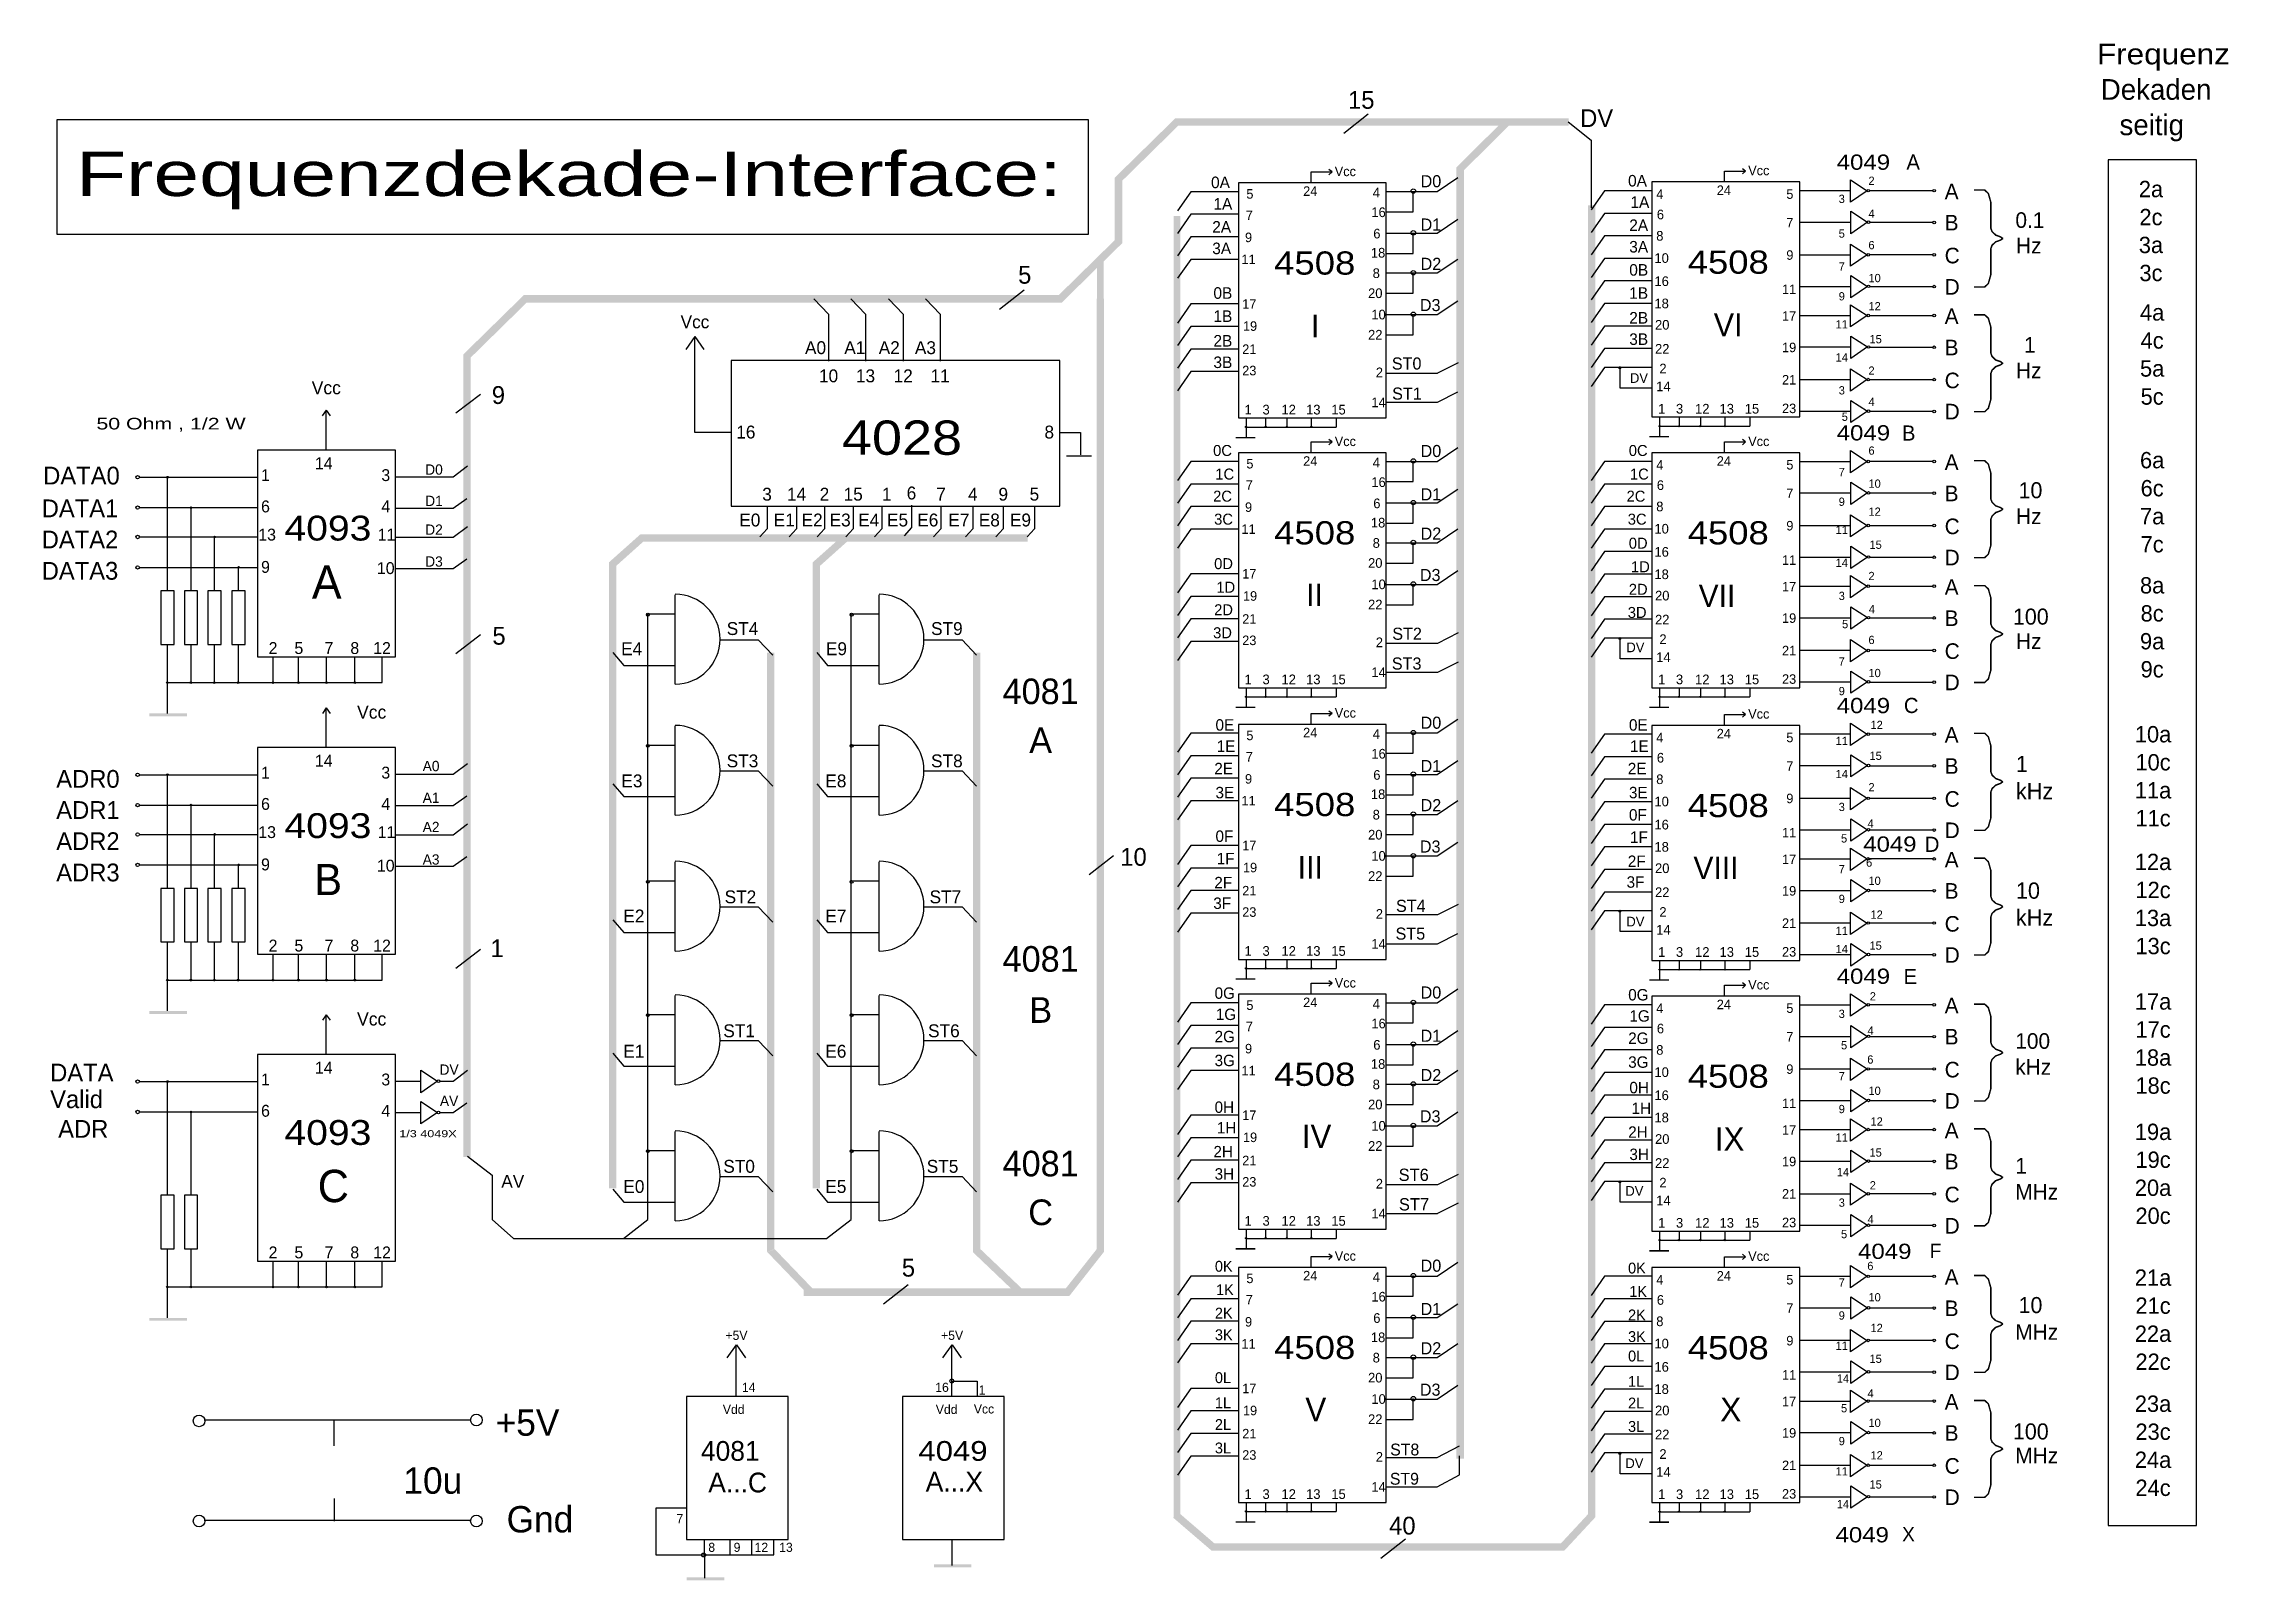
# Model space of a CAD drawing. Extents: x -0.4 to 14.3, y -13.3 to 10.1.
# Drawn here: x -0.44 to 14.29, y -0.24 to 10.12 of the extents above; entities outside this region: 1.
import ezdxf
from ezdxf.enums import TextEntityAlignment as Align

# ---------------------------------------------------------------- set-up
doc = ezdxf.new("R2010")
doc.units = 0
doc.layers.get('0').update_dxf_attribs({"linetype": 'CONTINUOUS'})

msp = doc.modelspace()

# ---------------------------------------------------------------- texts
at = {"color": 0}
for s, height, p, p2 in [('Frequenz', 0.1393, (13.402, 9.984), (14.298, 9.984)), ('Frequenzdekade-Interface:', 0.2996, (-0.226, 9.096), (6.422, 9.096)), ('4049', 0.1028, (11.647, 9.273), (12.007, 9.273)), ('4508', 0.1564, (7.853, 8.566), (8.401, 8.566)), ('4508', 0.1564, (10.642, 8.572), (11.189, 8.572)), ('50 Ohm , 1/2 W', 0.0784, (-0.088, 7.522), (0.918, 7.522)), ('4028', 0.2314, (4.939, 7.351), (5.749, 7.351)), ('4049', 0.1028, (11.647, 7.448), (12.007, 7.448)), ('4093', 0.1675, (1.18, 6.773), (1.766, 6.773)), ('4508', 0.1564, (7.853, 6.747), (8.401, 6.747)), ('4508', 0.1564, (10.642, 6.747), (11.189, 6.747)), ('4049', 0.1028, (11.647, 5.609), (12.007, 5.609)), ('4508', 0.1564, (7.853, 4.915), (8.401, 4.915)), ('4508', 0.1564, (10.642, 4.908), (11.189, 4.908)), ('4093', 0.1675, (1.18, 4.767), (1.766, 4.767)), ('4049', 0.1028, (11.826, 4.675), (12.185, 4.675)), ('4049', 0.1028, (11.647, 3.784), (12.007, 3.784)), ('4508', 0.1564, (7.853, 3.096), (8.401, 3.096)), ('4508', 0.1564, (10.642, 3.083), (11.189, 3.083)), ('4093', 0.1675, (1.18, 2.698), (1.766, 2.698)), ('1/3 4049X', 0.0474, (1.954, 2.75), (2.341, 2.75)), ('4049', 0.1028, (11.791, 1.929), (12.151, 1.929)), ('4508', 0.1564, (7.853, 1.254), (8.401, 1.254)), ('4508', 0.1564, (10.642, 1.252), (11.189, 1.252)), ('4049', 0.1332, (5.455, 0.568), (5.921, 0.568)), ('4049', 0.1028, (11.639, 0.018), (11.999, 0.018))]:
    msp.add_text(s, height=height, dxfattribs=at).set_placement(p, p2, align=Align.ALIGNED)
for s, height, p in [('Dekaden', 0.1393, (13.428, 9.745)), ('DV', 0.1198, (9.917, 9.561)), ('seitig', 0.1393, (13.554, 9.506)), ('Vcc', 0.0642, (8.262, 9.23)), ('Vcc', 0.0642, (11.05, 9.236)), ('A', 0.102, (12.117, 9.274)), ('0A', 0.0779, (7.428, 9.149)), ('24', 0.0642, (8.049, 9.097)), ('4', 0.0652, (8.518, 9.086)), ('D0', 0.0815, (8.841, 9.155)), ('0A', 0.0779, (10.24, 9.16)), ('4', 0.0652, (10.43, 9.076)), ('24', 0.0642, (10.838, 9.103)), ('2', 0.0557, (11.861, 9.171)), ('A', 0.105, (12.375, 9.074)), ('1A', 0.0779, (7.444, 9.004)), ('16', 0.0652, (8.509, 8.954)), ('1A', 0.0779, (10.256, 9.016)), ('6', 0.0652, (10.434, 8.939)), ('4', 0.0557, (11.861, 8.949)), ('0.1', 0.1052, (12.852, 8.881)), ('2A', 0.0779, (7.436, 8.849)), ('6', 0.0652, (8.522, 8.81)), ('D1', 0.0815, (8.841, 8.863)), ('2A', 0.0779, (10.248, 8.86)), ('8', 0.0652, (10.43, 8.795)), ('B', 0.105, (12.375, 8.864)), ('3A', 0.0779, (7.436, 8.704)), ('18', 0.0652, (8.506, 8.681)), ('3A', 0.0779, (10.248, 8.715)), ('10', 0.0652, (10.418, 8.645)), ('6', 0.0557, (11.861, 8.737)), ('C', 0.105, (12.375, 8.642)), ('Hz', 0.1052, (12.856, 8.709)), ('5', 0.12, (6.127, 8.505)), ('8', 0.0652, (8.518, 8.543)), ('D2', 0.0815, (8.841, 8.598)), ('0B', 0.0779, (10.248, 8.559)), ('16', 0.0652, (10.418, 8.489)), ('10', 0.0557, (11.861, 8.515)), ('0B', 0.0779, (7.444, 8.403)), ('20', 0.0652, (8.487, 8.408)), ('D3', 0.0815, (8.836, 8.32)), ('1B', 0.0779, (10.248, 8.403)), ('18', 0.0652, (10.418, 8.339)), ('D', 0.105, (12.375, 8.431)), ('1B', 0.0779, (7.444, 8.247)), ('I', 0.152, (8.102, 8.143)), ('10', 0.0652, (8.509, 8.264)), ('2B', 0.0779, (10.248, 8.236)), ('20', 0.0652, (10.422, 8.195)), ('12', 0.0557, (11.861, 8.325)), ('A', 0.105, (12.375, 8.233)), ('2B', 0.0779, (7.444, 8.081)), ('22', 0.0652, (8.487, 8.128)), ('3B', 0.0779, (10.248, 8.092)), ('15', 0.0557, (11.868, 8.103)), ('B', 0.105, (12.375, 8.022)), ('1', 0.105, (12.91, 8.04)), ('3B', 0.0779, (7.444, 7.936)), ('ST0', 0.0815, (8.647, 7.926)), ('22', 0.0652, (10.422, 8.033)), ('2', 0.0652, (10.451, 7.9)), ('Hz', 0.1052, (12.856, 7.867)), ('9', 0.12, (2.578, 7.694)), ('2', 0.0652, (8.539, 7.874)), ('DV', 0.0653, (10.253, 7.836)), ('14', 0.0652, (10.43, 7.78)), ('2', 0.0557, (11.861, 7.891)), ('C', 0.105, (12.375, 7.8)), ('1', 0.0653, (7.654, 7.623)), ('3', 0.0653, (7.775, 7.623)), ('12', 0.0653, (7.903, 7.623)), ('13', 0.0653, (8.069, 7.623)), ('15', 0.0653, (8.239, 7.623)), ('14', 0.0652, (8.509, 7.672)), ('ST1', 0.0815, (8.649, 7.723)), ('1', 0.0653, (10.443, 7.629)), ('3', 0.0653, (10.563, 7.629)), ('12', 0.0653, (10.692, 7.629)), ('13', 0.0653, (10.857, 7.629)), ('15', 0.0653, (11.027, 7.629)), ('4', 0.0557, (11.861, 7.68)), ('D', 0.105, (12.375, 7.59)), ('5', 0.0557, (11.681, 7.58)), ('B', 0.102, (12.087, 7.447)), ('0C', 0.0742, (7.442, 7.343)), ('Vcc', 0.0642, (8.262, 7.41)), ('D0', 0.0815, (8.841, 7.336)), ('0C', 0.0742, (10.245, 7.343)), ('Vcc', 0.0642, (11.05, 7.41)), ('6', 0.0557, (11.861, 7.352)), ('DATA0', 0.1198, (-0.447, 7.151)), ('D0', 0.0693, (2.129, 7.217)), ('1C', 0.0742, (7.457, 7.184)), ('24', 0.0642, (8.049, 7.277)), ('4', 0.0652, (8.518, 7.266)), ('1C', 0.0742, (10.253, 7.184)), ('4', 0.0652, (10.43, 7.25)), ('24', 0.0642, (10.838, 7.277)), ('A', 0.105, (12.375, 7.249)), ('D1', 0.0693, (2.129, 7.006)), ('1', 0.0869, (5.209, 7.042)), ('2C', 0.0742, (7.442, 7.035)), ('16', 0.0652, (8.509, 7.134)), ('D1', 0.0815, (8.841, 7.044)), ('2C', 0.0742, (10.23, 7.035)), ('6', 0.0652, (10.434, 7.114)), ('10', 0.0557, (11.861, 7.129)), ('B', 0.105, (12.375, 7.038)), ('10', 0.1082, (12.873, 7.058)), ('DATA1', 0.1198, (-0.457, 6.93)), ('3C', 0.0742, (7.449, 6.88)), ('18', 0.0652, (8.506, 6.861)), ('6', 0.0652, (8.522, 6.991)), ('3C', 0.0742, (10.238, 6.88)), ('8', 0.0652, (10.43, 6.97)), ('12', 0.0557, (11.861, 6.94)), ('Hz', 0.1052, (12.856, 6.884)), ('DATA2', 0.1198, (-0.457, 6.72)), ('D2', 0.0693, (2.129, 6.812)), ('8', 0.0652, (8.518, 6.724)), ('D2', 0.0815, (8.841, 6.779)), ('0D', 0.0742, (10.245, 6.718)), ('10', 0.0652, (10.418, 6.82)), ('C', 0.105, (12.375, 6.816)), ('DATA3', 0.1198, (-0.457, 6.509)), ('D3', 0.0693, (2.129, 6.597)), ('0D', 0.0742, (7.449, 6.58)), ('20', 0.0652, (8.487, 6.589)), ('1D', 0.0742, (10.26, 6.559)), ('16', 0.0652, (10.418, 6.664)), ('15', 0.0557, (11.868, 6.717)), ('D', 0.105, (12.375, 6.606)), ('1D', 0.0742, (7.464, 6.421)), ('10', 0.0652, (8.509, 6.445)), ('D3', 0.0815, (8.836, 6.5)), ('2D', 0.0742, (10.245, 6.407)), ('18', 0.0652, (10.418, 6.513)), ('2', 0.0557, (11.861, 6.506)), ('A', 0.105, (12.375, 6.407)), ('2D', 0.0742, (7.449, 6.269)), ('22', 0.0652, (8.487, 6.309)), ('20', 0.0652, (10.422, 6.369)), ('VII', 0.1511, (10.716, 6.325)), ('4', 0.0557, (11.863, 6.282)), ('5', 0.12, (2.582, 6.071)), ('ST4', 0.0869, (4.162, 6.136)), ('ST9', 0.0869, (5.54, 6.136)), ('3D', 0.0742, (7.442, 6.114)), ('3D', 0.0742, (10.238, 6.251)), ('22', 0.0652, (10.422, 6.207)), ('5', 0.0557, (11.683, 6.182)), ('B', 0.105, (12.375, 6.197)), ('100', 0.1082, (12.835, 6.206)), ('7', 0.0801, (1.45, 6.008)), ('E4', 0.0869, (3.45, 6)), ('E9', 0.0869, (4.831, 6)), ('2', 0.0652, (8.539, 6.054)), ('ST2', 0.0815, (8.65, 6.104)), ('DV', 0.0653, (10.229, 6.02)), ('2', 0.0652, (10.451, 6.075)), ('6', 0.0557, (11.861, 6.075)), ('C', 0.105, (12.375, 5.975)), ('Hz', 0.1052, (12.856, 6.042)), ('14', 0.0652, (8.509, 5.852)), ('ST3', 0.0815, (8.647, 5.903)), ('14', 0.0652, (10.43, 5.954)), ('10', 0.0557, (11.861, 5.852)), ('1', 0.0653, (7.654, 5.804)), ('3', 0.0653, (7.775, 5.804)), ('12', 0.0653, (7.903, 5.804)), ('13', 0.0653, (8.069, 5.804)), ('15', 0.0653, (8.239, 5.804)), ('1', 0.0653, (10.443, 5.804)), ('3', 0.0653, (10.563, 5.804)), ('12', 0.0653, (10.692, 5.804)), ('13', 0.0653, (10.857, 5.804)), ('15', 0.0653, (11.027, 5.804)), ('D', 0.105, (12.375, 5.764)), ('Vcc', 0.0642, (8.262, 5.579)), ('Vcc', 0.0642, (11.05, 5.572)), ('C', 0.102, (12.1, 5.61)), ('0E', 0.0772, (7.458, 5.491)), ('24', 0.0642, (8.049, 5.446)), ('4', 0.0652, (8.518, 5.435)), ('D0', 0.0815, (8.841, 5.504)), ('0E', 0.0772, (10.246, 5.491)), ('4', 0.0652, (10.43, 5.412)), ('24', 0.0642, (10.838, 5.439)), ('12', 0.0557, (11.875, 5.502)), ('A', 0.105, (12.375, 5.41)), ('ST3', 0.0869, (4.162, 5.244)), ('ST8', 0.0869, (5.54, 5.244)), ('1E', 0.0772, (7.466, 5.348)), ('16', 0.0652, (8.509, 5.303)), ('1E', 0.0772, (10.253, 5.348)), ('6', 0.0652, (10.434, 5.276)), ('15', 0.0557, (11.868, 5.294)), ('B', 0.105, (12.375, 5.2)), ('1', 0.109, (12.855, 5.212)), ('ADR0', 0.1198, (-0.359, 5.106)), ('A0', 0.0693, (2.112, 5.218)), ('E3', 0.0869, (3.452, 5.109)), ('E8', 0.0869, (4.827, 5.109)), ('2E', 0.0772, (7.45, 5.197)), ('6', 0.0652, (8.522, 5.16)), ('D1', 0.0815, (8.841, 5.212)), ('2E', 0.0772, (10.238, 5.197)), ('8', 0.0652, (10.43, 5.131)), ('ADR1', 0.1198, (-0.359, 4.896)), ('A1', 0.0693, (2.112, 5.004)), ('3E', 0.0772, (7.458, 5.035)), ('18', 0.0652, (8.506, 5.03)), ('D2', 0.0815, (8.841, 4.948)), ('3E', 0.0772, (10.246, 5.035)), ('10', 0.0652, (10.418, 4.981)), ('2', 0.0557, (11.861, 5.082)), ('C', 0.105, (12.375, 4.978)), ('kHz', 0.1094, (12.855, 5.029)), ('A2', 0.0693, (2.112, 4.807)), ('8', 0.0652, (8.518, 4.892)), ('0F', 0.0772, (10.246, 4.885)), ('16', 0.0652, (10.418, 4.825)), ('4', 0.0557, (11.855, 4.837)), ('D', 0.105, (12.375, 4.767)), ('ADR2', 0.1198, (-0.359, 4.686)), ('0F', 0.0772, (7.458, 4.741)), ('20', 0.0652, (8.487, 4.757)), ('D3', 0.0815, (8.836, 4.669)), ('1F', 0.0772, (10.253, 4.734)), ('18', 0.0652, (10.418, 4.675)), ('5', 0.0557, (11.676, 4.737)), ('D', 0.102, (12.241, 4.674)), ('ADR3', 0.1198, (-0.359, 4.475)), ('B', 0.21, (1.381, 4.382)), ('A3', 0.0693, (2.112, 4.588)), ('10', 0.1198, (6.816, 4.58)), ('1F', 0.0772, (7.466, 4.59)), ('III', 0.1529, (8.012, 4.493)), ('10', 0.0652, (8.509, 4.614)), ('2F', 0.0772, (10.238, 4.572)), ('20', 0.0652, (10.422, 4.531)), ('VIII', 0.1511, (10.681, 4.49)), ('6', 0.0557, (11.845, 4.574)), ('A', 0.105, (12.375, 4.569)), ('2F', 0.0772, (7.45, 4.428)), ('22', 0.0652, (8.487, 4.478)), ('3F', 0.0772, (10.23, 4.432)), ('22', 0.0652, (10.422, 4.369)), ('10', 0.0557, (11.861, 4.451)), ('B', 0.105, (12.375, 4.358)), ('10', 0.1094, (12.855, 4.358)), ('E2', 0.0869, (3.465, 4.198)), ('ST2', 0.0869, (4.148, 4.327)), ('E7', 0.0869, (4.827, 4.198)), ('ST7', 0.0869, (5.53, 4.327)), ('3F', 0.0772, (7.443, 4.289)), ('2', 0.0652, (8.539, 4.223)), ('ST4', 0.0815, (8.675, 4.269)), ('2', 0.0652, (10.451, 4.236)), ('12', 0.0557, (11.875, 4.223)), ('kHz', 0.1094, (12.855, 4.176)), ('ST5', 0.0815, (8.672, 4.082)), ('DV', 0.0653, (10.229, 4.171)), ('14', 0.0652, (10.43, 4.116)), ('C', 0.105, (12.375, 4.136)), ('7', 0.0801, (1.45, 4.002)), ('1', 0.12, (2.569, 3.964)), ('1', 0.0653, (7.654, 3.973)), ('3', 0.0653, (7.775, 3.973)), ('12', 0.0653, (7.903, 3.973)), ('13', 0.0653, (8.069, 3.973)), ('15', 0.0653, (8.239, 3.973)), ('14', 0.0652, (8.509, 4.021)), ('1', 0.0653, (10.443, 3.966)), ('3', 0.0653, (10.563, 3.966)), ('12', 0.0653, (10.692, 3.966)), ('13', 0.0653, (10.857, 3.966)), ('15', 0.0653, (11.027, 3.966)), ('15', 0.0557, (11.868, 4.014)), ('D', 0.105, (12.375, 3.926)), ('E', 0.102, (12.098, 3.783)), ('0G', 0.0769, (7.452, 3.683)), ('24', 0.0642, (8.049, 3.627)), ('Vcc', 0.0642, (8.262, 3.759)), ('D0', 0.0815, (8.841, 3.685)), ('0G', 0.0769, (10.241, 3.672)), ('Vcc', 0.0642, (11.05, 3.746)), ('2', 0.0554, (11.87, 3.672)), ('A', 0.105, (12.375, 3.585)), ('1G', 0.0769, (7.46, 3.54)), ('16', 0.0652, (8.509, 3.484)), ('4', 0.0652, (8.518, 3.616)), ('1G', 0.0769, (10.249, 3.529)), ('4', 0.0652, (10.43, 3.587)), ('24', 0.0642, (10.838, 3.613)), ('ST1', 0.0869, (4.139, 3.424)), ('ST6', 0.0869, (5.52, 3.424)), ('2G', 0.0769, (7.452, 3.39)), ('6', 0.0652, (8.522, 3.34)), ('D1', 0.0815, (8.841, 3.393)), ('2G', 0.0769, (10.241, 3.379)), ('6', 0.0652, (10.434, 3.45)), ('5', 0.0557, (11.676, 3.342)), ('4', 0.0557, (11.855, 3.442)), ('B', 0.105, (12.375, 3.375)), ('100', 0.1052, (12.851, 3.346)), ('DATA', 0.1198, (-0.4, 3.126)), ('E1', 0.0869, (3.465, 3.286)), ('E6', 0.0869, (4.827, 3.286)), ('3G', 0.0769, (7.452, 3.229)), ('18', 0.0652, (8.506, 3.211)), ('3G', 0.0769, (10.241, 3.218)), ('8', 0.0652, (10.43, 3.306)), ('6', 0.0557, (11.853, 3.246)), ('C', 0.105, (12.375, 3.153)), ('kHz', 0.1052, (12.851, 3.171)), ('8', 0.0652, (8.518, 3.073)), ('D2', 0.0815, (8.841, 3.128)), ('0H', 0.0769, (10.249, 3.046)), ('10', 0.0652, (10.418, 3.156)), ('Valid', 0.1198, (-0.4, 2.946)), ('0H', 0.0769, (7.452, 2.914)), ('20', 0.0652, (8.487, 2.938)), ('1H', 0.0769, (10.264, 2.907)), ('16', 0.0652, (10.418, 3)), ('10', 0.0557, (11.861, 3.035)), ('D', 0.105, (12.375, 2.942)), ('ADR', 0.1198, (-0.346, 2.746)), ('1H', 0.0769, (7.467, 2.775)), ('IV', 0.1578, (8.04, 2.677)), ('10', 0.0652, (8.509, 2.794)), ('D3', 0.0815, (8.836, 2.85)), ('2H', 0.0769, (10.241, 2.746)), ('18', 0.0652, (10.418, 2.85)), ('IX', 0.1578, (10.825, 2.659)), ('12', 0.0557, (11.875, 2.828)), ('A', 0.105, (12.375, 2.743)), ('2H', 0.0769, (7.444, 2.614)), ('22', 0.0652, (8.487, 2.658)), ('3H', 0.0769, (10.249, 2.596)), ('20', 0.0652, (10.422, 2.705)), ('15', 0.0557, (11.868, 2.619)), ('C', 0.218, (1.404, 2.312)), ('ST0', 0.0869, (4.139, 2.51)), ('ST5', 0.0869, (5.511, 2.51)), ('3H', 0.0769, (7.452, 2.464)), ('ST6', 0.0829, (8.693, 2.455)), ('22', 0.0652, (10.422, 2.543)), ('B', 0.105, (12.375, 2.533)), ('1', 0.105, (12.851, 2.505)), ('AV', 0.0869, (2.642, 2.409)), ('E0', 0.0869, (3.465, 2.374)), ('E5', 0.0869, (4.827, 2.374)), ('2', 0.0652, (8.539, 2.404)), ('DV', 0.0653, (10.222, 2.355)), ('2', 0.0652, (10.451, 2.411)), ('2', 0.0554, (11.87, 2.398)), ('C', 0.105, (12.375, 2.311)), ('MHz', 0.1052, (12.851, 2.329)), ('1', 0.0653, (7.654, 2.153)), ('3', 0.0653, (7.775, 2.153)), ('12', 0.0653, (7.903, 2.153)), ('13', 0.0653, (8.069, 2.153)), ('15', 0.0653, (8.239, 2.153)), ('14', 0.0652, (8.509, 2.202)), ('ST7', 0.0829, (8.695, 2.256)), ('14', 0.0652, (10.43, 2.291)), ('4', 0.0557, (11.855, 2.169)), ('1', 0.0653, (10.443, 2.14)), ('3', 0.0653, (10.563, 2.14)), ('12', 0.0653, (10.692, 2.14)), ('13', 0.0653, (10.857, 2.14)), ('15', 0.0653, (11.027, 2.14)), ('5', 0.0557, (11.676, 2.069)), ('D', 0.105, (12.375, 2.1)), ('7', 0.0801, (1.45, 1.933)), ('5', 0.12, (5.343, 1.81)), ('0K', 0.0731, (7.454, 1.843)), ('Vcc', 0.0642, (8.262, 1.917)), ('D0', 0.0815, (8.841, 1.843)), ('Vcc', 0.0642, (11.05, 1.916)), ('F', 0.0961, (12.274, 1.936)), ('24', 0.0642, (8.049, 1.784)), ('4', 0.0652, (8.518, 1.774)), ('0K', 0.0731, (10.24, 1.831)), ('4', 0.0652, (10.43, 1.756)), ('24', 0.0642, (10.838, 1.783)), ('6', 0.0557, (11.853, 1.854)), ('A', 0.105, (12.375, 1.755)), ('1K', 0.0731, (7.462, 1.685)), ('16', 0.0652, (8.509, 1.642)), ('D1', 0.0815, (8.841, 1.551)), ('1K', 0.0731, (10.248, 1.673)), ('6', 0.0652, (10.434, 1.62)), ('10', 0.0557, (11.861, 1.643)), ('B', 0.105, (12.375, 1.544)), ('10', 0.1082, (12.873, 1.564)), ('2K', 0.0731, (7.454, 1.527)), ('6', 0.0652, (8.522, 1.498)), ('2K', 0.0731, (10.24, 1.515)), ('8', 0.0652, (10.43, 1.476)), ('12', 0.0557, (11.875, 1.436)), ('MHz', 0.1052, (12.851, 1.384)), ('3K', 0.0731, (7.454, 1.381)), ('18', 0.0652, (8.506, 1.368)), ('D2', 0.0815, (8.841, 1.286)), ('3K', 0.0731, (10.24, 1.369)), ('10', 0.0652, (10.418, 1.326)), ('C', 0.105, (12.375, 1.322)), ('8', 0.0652, (8.518, 1.231)), ('0L', 0.0731, (10.24, 1.238)), ('16', 0.0652, (10.418, 1.169)), ('15', 0.0557, (11.868, 1.228)), ('D', 0.105, (12.375, 1.112)), ('14', 0.0614, (4.265, 1.033)), ('0L', 0.0731, (7.454, 1.092)), ('20', 0.0652, (8.487, 1.096)), ('D3', 0.0815, (8.836, 1.007)), ('1L', 0.0731, (10.24, 1.067)), ('18', 0.0652, (10.418, 1.019)), ('4', 0.0557, (11.855, 0.995)), ('+5V', 0.1778, (2.604, 0.737)), ('1L', 0.0731, (7.454, 0.922)), ('V', 0.158, (8.064, 0.835)), ('10', 0.0652, (8.509, 0.952)), ('2L', 0.0731, (10.24, 0.921)), ('20', 0.0652, (10.422, 0.875)), ('X', 0.158, (10.862, 0.835)), ('5', 0.0557, (11.676, 0.895)), ('A', 0.105, (12.375, 0.913)), ('2L', 0.0731, (7.454, 0.776)), ('22', 0.0652, (8.487, 0.816)), ('3L', 0.0731, (10.24, 0.763)), ('22', 0.0652, (10.422, 0.713)), ('10', 0.0557, (11.861, 0.796)), ('B', 0.105, (12.375, 0.703)), ('100', 0.1082, (12.835, 0.712)), ('4081', 0.1332, (3.988, 0.568)), ('3L', 0.0731, (7.454, 0.618)), ('2', 0.0652, (8.539, 0.562)), ('ST8', 0.0799, (8.636, 0.604)), ('2', 0.0652, (10.451, 0.581)), ('12', 0.0557, (11.875, 0.577)), ('MHz', 0.1052, (12.851, 0.551)), ('10u', 0.1778, (1.982, 0.346)), ('A...C', 0.1332, (4.038, 0.355)), ('A...X', 0.1332, (5.504, 0.361)), ('ST9', 0.0799, (8.634, 0.407)), ('DV', 0.0653, (10.222, 0.519)), ('14', 0.0652, (10.43, 0.46)), ('C', 0.105, (12.375, 0.481)), ('1', 0.0653, (7.654, 0.311)), ('3', 0.0653, (7.775, 0.311)), ('12', 0.0653, (7.903, 0.311)), ('13', 0.0653, (8.069, 0.311)), ('15', 0.0653, (8.239, 0.311)), ('14', 0.0652, (8.509, 0.359)), ('1', 0.0653, (10.443, 0.31)), ('3', 0.0653, (10.563, 0.31)), ('12', 0.0653, (10.692, 0.31)), ('13', 0.0653, (10.857, 0.31)), ('15', 0.0653, (11.027, 0.31)), ('15', 0.0557, (11.868, 0.381)), ('D', 0.105, (12.375, 0.27)), ('Gnd', 0.1778, (2.678, 0.085)), ('7', 0.0614, (3.823, 0.147)), ('8', 0.0614, (4.038, -0.046)), ('9', 0.0614, (4.209, -0.046)), ('12', 0.0614, (4.35, -0.046)), ('13', 0.0614, (4.516, -0.046)), ('X', 0.0961, (12.088, 0.025))]:
    msp.add_text(s, height=height, dxfattribs=at).set_placement(p)
for s, height, p in [('15', 0.1198, (8.441, 9.684)), ('5', 0.0642, (7.69, 9.078)), ('5', 0.0642, (11.331, 9.077)), ('2a', 0.1102, (13.766, 9.088)), ('7', 0.0642, (7.686, 8.934)), ('3', 0.0557, (11.681, 9.049)), ('2c', 0.1102, (13.766, 8.899)), ('9', 0.0642, (7.681, 8.785)), ('7', 0.0642, (11.331, 8.884)), ('5', 0.0557, (11.681, 8.815)), ('11', 0.0642, (7.681, 8.637)), ('9', 0.0642, (11.331, 8.666)), ('3a', 0.1102, (13.766, 8.711)), ('7', 0.0557, (11.681, 8.593)), ('3c', 0.1102, (13.766, 8.522)), ('17', 0.0642, (7.686, 8.336)), ('11', 0.0642, (11.326, 8.435)), ('9', 0.0557, (11.681, 8.392)), ('Vcc', 0.0869, (3.948, 8.204)), ('19', 0.0642, (7.691, 8.187)), ('VI', 0.1541, (10.915, 8.151)), ('17', 0.0642, (11.326, 8.255)), ('11', 0.0557, (11.681, 8.203)), ('4a', 0.1102, (13.774, 8.256)), ('A0', 0.0869, (4.761, 8.03)), ('A1', 0.0869, (5.026, 8.03)), ('A2', 0.0869, (5.258, 8.03)), ('A3', 0.0869, (5.502, 8.03)), ('19', 0.0642, (11.326, 8.043)), ('4c', 0.1102, (13.774, 8.067)), ('21', 0.0642, (7.686, 8.031)), ('14', 0.0557, (11.681, 7.98)), ('5a', 0.1102, (13.774, 7.878)), ('Vcc', 0.0885, (1.462, 7.759)), ('10', 0.0869, (4.849, 7.84)), ('13', 0.0869, (5.098, 7.84)), ('12', 0.0869, (5.352, 7.84)), ('11', 0.0869, (5.601, 7.84)), ('23', 0.0642, (7.686, 7.887)), ('21', 0.0642, (11.326, 7.825)), ('3', 0.0557, (11.681, 7.758)), ('23', 0.0642, (11.326, 7.632)), ('5c', 0.1102, (13.774, 7.689)), ('16', 0.0869, (4.291, 7.461)), ('8', 0.0869, (6.337, 7.461)), ('6a', 0.1102, (13.774, 7.26)), ('1', 0.0801, (1.052, 7.174)), ('14', 0.0801, (1.445, 7.254)), ('3', 0.0801, (1.863, 7.174)), ('5', 0.0642, (7.69, 7.259)), ('5', 0.0642, (11.331, 7.252)), ('7', 0.0557, (11.681, 7.207)), ('3', 0.0869, (4.434, 7.042)), ('14', 0.0869, (4.633, 7.042)), ('2', 0.0869, (4.821, 7.042)), ('15', 0.0869, (5.015, 7.042)), ('6', 0.0869, (5.408, 7.05)), ('7', 0.0869, (5.607, 7.042)), ('4', 0.0869, (5.822, 7.042)), ('9', 0.0869, (6.027, 7.042)), ('5', 0.0869, (6.237, 7.042)), ('7', 0.0642, (7.686, 7.115)), ('7', 0.0642, (11.331, 7.059)), ('6c', 0.1102, (13.774, 7.071)), ('6', 0.0801, (1.052, 6.963)), ('4', 0.0801, (1.863, 6.963)), ('E0', 0.0869, (4.318, 6.868)), ('E1', 0.0869, (4.55, 6.868)), ('E2', 0.0869, (4.738, 6.868)), ('E3', 0.0869, (4.927, 6.868)), ('E4', 0.0869, (5.12, 6.868)), ('E5', 0.0869, (5.314, 6.868)), ('E6', 0.0869, (5.518, 6.868)), ('E7', 0.0869, (5.728, 6.868)), ('E8', 0.0869, (5.933, 6.868)), ('E9', 0.0869, (6.143, 6.868)), ('9', 0.0642, (7.681, 6.966)), ('9', 0.0557, (11.681, 7.007)), ('7a', 0.1102, (13.774, 6.882)), ('13', 0.0801, (1.063, 6.773)), ('11', 0.0801, (1.868, 6.773)), ('11', 0.0642, (7.681, 6.818)), ('9', 0.0642, (11.331, 6.841)), ('11', 0.0557, (11.681, 6.817)), ('7c', 0.1102, (13.774, 6.693)), ('9', 0.0801, (1.052, 6.555)), ('11', 0.0642, (11.326, 6.609)), ('14', 0.0557, (11.681, 6.595)), ('A', 0.226, (1.465, 6.38)), ('10', 0.0801, (1.863, 6.547)), ('17', 0.0642, (7.686, 6.517)), ('II', 0.152, (8.126, 6.331)), ('17', 0.0642, (11.326, 6.43)), ('8a', 0.1102, (13.774, 6.416)), ('19', 0.0642, (7.691, 6.367)), ('3', 0.0557, (11.681, 6.372)), ('8c', 0.1102, (13.774, 6.227)), ('21', 0.0642, (7.686, 6.212)), ('19', 0.0642, (11.326, 6.218)), ('2', 0.0801, (1.103, 6.008)), ('5', 0.0801, (1.277, 6.008)), ('8', 0.0801, (1.654, 6.008)), ('12', 0.0801, (1.838, 6.008)), ('23', 0.0642, (7.686, 6.068)), ('21', 0.0642, (11.326, 5.999)), ('9a', 0.1102, (13.774, 6.039)), ('7', 0.0557, (11.681, 5.93)), ('9c', 0.1102, (13.774, 5.85)), ('4081', 0.1725, (6.279, 5.67)), ('23', 0.0642, (11.326, 5.807)), ('9', 0.0557, (11.681, 5.73)), ('Vcc', 0.0885, (1.768, 5.572)), ('A', 0.173, (6.279, 5.34)), ('5', 0.0642, (7.69, 5.427)), ('5', 0.0642, (11.331, 5.413)), ('10a', 0.1102, (13.78, 5.412)), ('14', 0.0801, (1.445, 5.248)), ('7', 0.0642, (7.686, 5.283)), ('11', 0.0557, (11.681, 5.394)), ('10c', 0.1102, (13.78, 5.223)), ('1', 0.0801, (1.052, 5.168)), ('3', 0.0801, (1.863, 5.168)), ('9', 0.0642, (7.681, 5.134)), ('7', 0.0642, (11.331, 5.22)), ('14', 0.0557, (11.681, 5.171)), ('6', 0.0801, (1.052, 4.957)), ('4', 0.0801, (1.863, 4.957)), ('11', 0.0642, (7.681, 4.987)), ('9', 0.0642, (11.331, 5.002)), ('11a', 0.1102, (13.78, 5.034)), ('3', 0.0557, (11.681, 4.949)), ('11c', 0.1102, (13.78, 4.846)), ('13', 0.0801, (1.063, 4.767)), ('11', 0.0801, (1.868, 4.767)), ('17', 0.0642, (7.686, 4.685)), ('11', 0.0642, (11.326, 4.771)), ('9', 0.0801, (1.052, 4.549)), ('10', 0.0801, (1.863, 4.541)), ('19', 0.0642, (7.691, 4.536)), ('17', 0.0642, (11.326, 4.591)), ('7', 0.0557, (11.681, 4.529)), ('12a', 0.1102, (13.78, 4.551)), ('21', 0.0642, (7.686, 4.38)), ('19', 0.0642, (11.326, 4.379)), ('12c', 0.1102, (13.78, 4.362)), ('23', 0.0642, (7.686, 4.236)), ('9', 0.0557, (11.681, 4.329)), ('13a', 0.1102, (13.78, 4.173)), ('21', 0.0642, (11.326, 4.161)), ('11', 0.0557, (11.681, 4.114)), ('2', 0.0801, (1.103, 4.002)), ('5', 0.0801, (1.277, 4.002)), ('8', 0.0801, (1.654, 4.002)), ('12', 0.0801, (1.838, 4.002)), ('4081', 0.1725, (6.279, 3.866)), ('23', 0.0642, (11.326, 3.968)), ('14', 0.0557, (11.681, 3.991)), ('13c', 0.1102, (13.78, 3.984)), ('B', 0.173, (6.279, 3.521)), ('17a', 0.1102, (13.78, 3.61)), ('Vcc', 0.0885, (1.768, 3.503)), ('5', 0.0642, (7.69, 3.608)), ('5', 0.0642, (11.331, 3.588)), ('3', 0.0557, (11.681, 3.554)), ('7', 0.0642, (7.686, 3.464)), ('7', 0.0642, (11.331, 3.395)), ('17c', 0.1102, (13.78, 3.421)), ('14', 0.0801, (1.445, 3.179)), ('9', 0.0642, (7.681, 3.315)), ('9', 0.0642, (11.331, 3.177)), ('18a', 0.1102, (13.78, 3.232)), ('1', 0.0801, (1.052, 3.099)), ('3', 0.0801, (1.863, 3.099)), ('DV', 0.0693, (2.29, 3.171)), ('11', 0.0642, (7.681, 3.167)), ('7', 0.0557, (11.681, 3.134)), ('18c', 0.1102, (13.78, 3.043)), ('6', 0.0801, (1.052, 2.888)), ('4', 0.0801, (1.863, 2.888)), ('AV', 0.0693, (2.29, 2.96)), ('11', 0.0642, (11.326, 2.946)), ('9', 0.0557, (11.681, 2.912)), ('17', 0.0642, (7.686, 2.866)), ('17', 0.0642, (11.326, 2.766)), ('19a', 0.1102, (13.78, 2.731)), ('4081', 0.1725, (6.279, 2.486)), ('19', 0.0642, (7.691, 2.717)), ('11', 0.0557, (11.681, 2.72)), ('19c', 0.1102, (13.78, 2.543)), ('21', 0.0642, (7.686, 2.561)), ('19', 0.0642, (11.326, 2.554)), ('14', 0.0557, (11.689, 2.487)), ('23', 0.0642, (7.686, 2.417)), ('21', 0.0642, (11.326, 2.336)), ('20a', 0.1102, (13.78, 2.354)), ('C', 0.173, (6.279, 2.157)), ('3', 0.0557, (11.681, 2.281)), ('20c', 0.1102, (13.78, 2.165)), ('23', 0.0642, (11.326, 2.143)), ('2', 0.0801, (1.103, 1.933)), ('5', 0.0801, (1.277, 1.933)), ('8', 0.0801, (1.654, 1.933)), ('12', 0.0801, (1.838, 1.933)), ('5', 0.0642, (7.69, 1.766)), ('5', 0.0642, (11.331, 1.757)), ('7', 0.0557, (11.681, 1.743)), ('21a', 0.1102, (13.78, 1.748)), ('7', 0.0642, (7.686, 1.622)), ('7', 0.0642, (11.331, 1.565)), ('21c', 0.1102, (13.78, 1.559)), ('9', 0.0642, (7.681, 1.473)), ('9', 0.0557, (11.681, 1.52)), ('22a', 0.1102, (13.78, 1.37)), ('+5V', 0.0614, (4.228, 1.383)), ('+5V', 0.0614, (5.682, 1.383)), ('11', 0.0642, (7.681, 1.325)), ('9', 0.0642, (11.331, 1.346)), ('11', 0.0557, (11.681, 1.316)), ('11', 0.0642, (11.326, 1.115)), ('22c', 0.1102, (13.78, 1.181)), ('16', 0.0614, (5.614, 1.033)), ('1', 0.0614, (5.884, 1.015)), ('17', 0.0642, (7.686, 1.024)), ('14', 0.0557, (11.689, 1.095)), ('Vdd', 0.0614, (4.209, 0.884)), ('Vdd', 0.0614, (5.645, 0.884)), ('Vcc', 0.0614, (5.897, 0.887)), ('19', 0.0642, (7.691, 0.875)), ('17', 0.0642, (11.326, 0.936)), ('23a', 0.1102, (13.78, 0.898)), ('21', 0.0642, (7.686, 0.719)), ('19', 0.0642, (11.326, 0.724)), ('23c', 0.1102, (13.78, 0.709)), ('23', 0.0642, (7.686, 0.575)), ('9', 0.0557, (11.681, 0.673)), ('24a', 0.1102, (13.78, 0.52)), ('21', 0.0642, (11.326, 0.505)), ('11', 0.0557, (11.681, 0.469)), ('24c', 0.1102, (13.78, 0.331)), ('23', 0.0642, (11.326, 0.313)), ('14', 0.0557, (11.689, 0.248)), ('40', 0.1198, (8.718, 0.071))]:
    msp.add_text(s, height=height, dxfattribs=at).set_placement(p, align=Align.CENTER)

# ---------------------------------------------------------------- blocks, each defined once
blk = doc.blocks.new('RECTANG')
at = {"color": 0}
for p, q in [((1, 1), (0, 1)), ((0, 1), (0, 0)), ((1, 0), (1, 1)), ((0, 0), (1, 0))]:
    blk.add_line(p, q, dxfattribs=at)
blk = doc.blocks.new('E_C')
at = {"color": 0}
for p, q in [((7.342505, 5.059045), (7.342505, 4.783455)), ((7.40156, 4.783455), (7.40156, 5.059045)), ((7.28345, 4.92125), (7.342505, 4.92125)), ((7.40156, 4.92125), (7.4803, 4.92125))]:
    blk.add_line(p, q, dxfattribs=at)

# ---------------------------------------------------------------- linework, layer by layer
at = {"color": 0}
for p, q in [((8.323, 9.52), (8.488, 9.649)), ((9.836, 9.597), (9.991, 9.473)), ((9.991, 9.473), (9.991, 9.017)), ((8.103, 9.258), (8.245, 9.258)), ((8.103, 9.184), (8.103, 9.258)), ((8.245, 9.258), (8.222, 9.274)), ((8.245, 9.258), (8.222, 9.239)), ((8.952, 9.126), (9.091, 9.22)), ((10.891, 9.19), (10.891, 9.264)), ((10.891, 9.264), (11.033, 9.264)), ((11.033, 9.264), (11.011, 9.28)), ((11.033, 9.264), (11.011, 9.245)), ((11.741, 9.205), (11.853, 9.132)), ((11.741, 9.054), (11.741, 9.205)), ((7.292, 9.125), (7.202, 8.996)), ((7.611, 9.125), (7.292, 9.125)), ((8.61, 9.127), (8.952, 9.127)), ((8.612, 8.99), (8.792, 8.99)), ((8.792, 8.99), (8.792, 9.129)), ((10.081, 9.131), (9.991, 9.002)), ((10.4, 9.131), (10.081, 9.131)), ((11.399, 9.133), (11.741, 9.133)), ((11.853, 9.132), (11.741, 9.054)), ((11.742, 8.842), (11.742, 8.993)), ((11.742, 8.993), (11.855, 8.92)), ((11.869, 9.133), (12.294, 9.133)), ((7.292, 8.973), (7.202, 8.844)), ((7.611, 8.973), (7.292, 8.973)), ((8.61, 8.846), (8.952, 8.846)), ((8.792, 8.709), (8.792, 8.848)), ((8.952, 8.846), (9.091, 8.939)), ((10.081, 8.979), (9.991, 8.85)), ((10.4, 8.979), (10.081, 8.979)), ((11.399, 8.919), (11.742, 8.919)), ((11.855, 8.92), (11.742, 8.842)), ((11.869, 8.919), (12.294, 8.919)), ((7.292, 8.821), (7.202, 8.693)), ((7.611, 8.821), (7.292, 8.821)), ((8.612, 8.709), (8.792, 8.709)), ((10.081, 8.827), (9.991, 8.699)), ((10.4, 8.827), (10.081, 8.827)), ((11.399, 8.7), (11.741, 8.7)), ((11.741, 8.622), (11.741, 8.772)), ((11.741, 8.772), (11.853, 8.699)), ((11.853, 8.699), (11.741, 8.622)), ((11.869, 8.701), (12.294, 8.701)), ((7.292, 8.669), (7.202, 8.541)), ((7.611, 8.669), (7.292, 8.669)), ((8.61, 8.577), (8.952, 8.577)), ((8.792, 8.44), (8.792, 8.579)), ((8.952, 8.577), (9.091, 8.671)), ((10.081, 8.675), (9.991, 8.547)), ((10.4, 8.675), (10.081, 8.675)), ((11.742, 8.56), (11.855, 8.487)), ((11.742, 8.41), (11.742, 8.56)), ((4.75, 8.402), (4.849, 8.299)), ((4.998, 8.402), (5.098, 8.299)), ((5.253, 8.402), (5.352, 8.299)), ((5.502, 8.402), (5.601, 8.299)), ((6.002, 8.334), (6.168, 8.463)), ((8.612, 8.44), (8.792, 8.44)), ((10.081, 8.523), (9.991, 8.395)), ((10.4, 8.523), (10.081, 8.523)), ((11.399, 8.487), (11.742, 8.487)), ((11.855, 8.487), (11.742, 8.41)), ((11.869, 8.486), (12.294, 8.486)), ((4.849, 8.299), (4.849, 7.983)), ((5.098, 8.299), (5.098, 7.983)), ((5.352, 8.299), (5.352, 7.983)), ((5.601, 8.299), (5.601, 7.983)), ((7.292, 8.368), (7.202, 8.239)), ((7.611, 8.368), (7.292, 8.368)), ((8.61, 8.297), (8.952, 8.297)), ((8.792, 8.16), (8.792, 8.299)), ((8.952, 8.296), (9.091, 8.39)), ((10.081, 8.371), (9.991, 8.243)), ((10.4, 8.371), (10.081, 8.371)), ((11.399, 8.291), (11.741, 8.291)), ((11.741, 8.213), (11.741, 8.363)), ((11.741, 8.363), (11.853, 8.29)), ((11.853, 8.29), (11.741, 8.213)), ((11.869, 8.291), (12.294, 8.291)), ((3.948, 8.149), (3.887, 8.062)), ((3.948, 7.501), (3.948, 8.149)), ((3.948, 8.149), (4.008, 8.062)), ((7.292, 8.216), (7.202, 8.087)), ((7.611, 8.216), (7.292, 8.216)), ((8.612, 8.16), (8.792, 8.16)), ((10.081, 8.219), (9.991, 8.091)), ((10.4, 8.219), (10.081, 8.219)), ((11.742, 8.151), (11.855, 8.078)), ((11.742, 8.001), (11.742, 8.151)), ((7.292, 8.064), (7.202, 7.935)), ((7.611, 8.064), (7.292, 8.064)), ((8.957, 7.903), (9.096, 7.973)), ((10.081, 8.067), (9.991, 7.939)), ((10.4, 8.067), (10.081, 8.067)), ((11.399, 8.078), (11.742, 8.078)), ((11.855, 8.078), (11.742, 8.001)), ((11.869, 8.077), (12.294, 8.077)), ((7.292, 7.912), (7.202, 7.783)), ((7.611, 7.912), (7.292, 7.912)), ((8.61, 7.902), (8.954, 7.902)), ((10.081, 7.94), (9.991, 7.812)), ((10.4, 7.94), (10.081, 7.94)), ((10.187, 7.8), (10.187, 7.94)), ((11.399, 7.858), (11.741, 7.858)), ((11.741, 7.931), (11.853, 7.858)), ((11.741, 7.78), (11.741, 7.931)), ((11.853, 7.858), (11.741, 7.78)), ((11.869, 7.859), (12.294, 7.859)), ((2.335, 7.633), (2.501, 7.761)), ((8.61, 7.705), (8.954, 7.705)), ((8.954, 7.705), (9.093, 7.775)), ((10.4, 7.8), (10.187, 7.8)), ((11.742, 7.568), (11.742, 7.718)), ((11.742, 7.718), (11.855, 7.645)), ((1.462, 7.652), (1.435, 7.614)), ((1.462, 7.652), (1.488, 7.614)), ((1.462, 7.388), (1.462, 7.651)), ((7.664, 7.601), (7.664, 7.538)), ((7.664, 7.538), (7.664, 7.471)), ((7.664, 7.538), (8.272, 7.538)), ((7.796, 7.601), (7.796, 7.538)), ((7.939, 7.601), (7.939, 7.538)), ((8.104, 7.601), (8.104, 7.538)), ((8.272, 7.601), (8.272, 7.538)), ((10.452, 7.607), (10.452, 7.544)), ((10.452, 7.544), (11.061, 7.544)), ((10.452, 7.544), (10.452, 7.477)), ((10.584, 7.607), (10.584, 7.544)), ((10.728, 7.607), (10.728, 7.544)), ((10.893, 7.607), (10.893, 7.544)), ((11.061, 7.607), (11.061, 7.544)), ((11.399, 7.645), (11.742, 7.645)), ((11.855, 7.645), (11.742, 7.568)), ((11.869, 7.645), (12.294, 7.645)), ((4.191, 7.501), (3.948, 7.501)), ((6.409, 7.501), (6.547, 7.501)), ((6.547, 7.501), (6.547, 7.35)), ((8.103, 7.364), (8.103, 7.439)), ((8.103, 7.439), (8.245, 7.439)), ((8.245, 7.439), (8.222, 7.455)), ((8.245, 7.439), (8.222, 7.419)), ((8.952, 7.307), (9.091, 7.401)), ((10.891, 7.439), (11.033, 7.439)), ((10.891, 7.364), (10.891, 7.439)), ((11.033, 7.439), (11.011, 7.455)), ((11.033, 7.439), (11.011, 7.419)), ((11.741, 7.229), (11.741, 7.379)), ((11.741, 7.379), (11.853, 7.306)), ((2.317, 7.203), (2.414, 7.276)), ((7.292, 7.306), (7.202, 7.177)), ((7.611, 7.306), (7.292, 7.306)), ((8.61, 7.307), (8.952, 7.307)), ((8.792, 7.17), (8.792, 7.31)), ((10.081, 7.306), (9.991, 7.177)), ((10.4, 7.306), (10.081, 7.306)), ((11.399, 7.307), (11.741, 7.307)), ((11.853, 7.306), (11.741, 7.229)), ((11.869, 7.308), (12.294, 7.308)), ((0.201, 7.2), (0.998, 7.2)), ((0.391, 6.435), (0.391, 7.202)), ((1.929, 7.203), (2.317, 7.203)), ((7.292, 7.154), (7.202, 7.025)), ((7.611, 7.154), (7.292, 7.154)), ((8.612, 7.17), (8.792, 7.17)), ((8.952, 7.027), (9.091, 7.12)), ((10.081, 7.154), (9.991, 7.025)), ((10.4, 7.154), (10.081, 7.154)), ((11.399, 7.094), (11.742, 7.094)), ((11.742, 7.167), (11.855, 7.094)), ((11.742, 7.017), (11.742, 7.167)), ((11.855, 7.094), (11.742, 7.017)), ((11.869, 7.094), (12.294, 7.094)), ((0.201, 6.995), (0.998, 6.995)), ((0.55, 6.435), (0.55, 6.997)), ((1.929, 6.992), (2.317, 6.992)), ((2.317, 6.992), (2.409, 7.057)), ((4.434, 7.003), (4.434, 6.853)), ((4.633, 7.003), (4.633, 6.853)), ((4.821, 7.003), (4.821, 6.853)), ((5.015, 7.003), (5.015, 6.853)), ((5.209, 7.003), (5.209, 6.853)), ((5.408, 7.011), (5.408, 6.86)), ((5.607, 7.003), (5.607, 6.853)), ((5.822, 7.003), (5.822, 6.853)), ((6.027, 7.003), (6.027, 6.853)), ((6.237, 7.003), (6.237, 6.853)), ((7.292, 7.002), (7.202, 6.873)), ((7.611, 7.002), (7.292, 7.002)), ((8.61, 7.027), (8.952, 7.027)), ((8.792, 6.89), (8.792, 7.029)), ((10.081, 7.002), (9.991, 6.873)), ((10.4, 7.002), (10.081, 7.002)), ((11.741, 6.947), (11.853, 6.874)), ((11.741, 6.797), (11.741, 6.947)), ((0.201, 6.797), (0.998, 6.797)), ((0.708, 6.435), (0.708, 6.799)), ((1.929, 6.795), (2.317, 6.795)), ((2.317, 6.795), (2.414, 6.868)), ((4.434, 6.853), (4.385, 6.797)), ((4.633, 6.853), (4.584, 6.797)), ((4.821, 6.853), (4.772, 6.797)), ((5.015, 6.853), (4.965, 6.797)), ((5.209, 6.853), (5.159, 6.797)), ((5.408, 6.86), (5.358, 6.805)), ((5.607, 6.853), (5.557, 6.797)), ((5.822, 6.853), (5.773, 6.797)), ((6.027, 6.853), (5.977, 6.797)), ((6.237, 6.853), (6.187, 6.797)), ((7.292, 6.85), (7.202, 6.721)), ((7.611, 6.85), (7.292, 6.85)), ((8.612, 6.89), (8.792, 6.89)), ((8.952, 6.758), (9.091, 6.851)), ((10.081, 6.85), (9.991, 6.721)), ((10.4, 6.85), (10.081, 6.85)), ((11.399, 6.875), (11.741, 6.875)), ((11.853, 6.874), (11.741, 6.797)), ((11.869, 6.875), (12.294, 6.875)), ((2.317, 6.584), (2.409, 6.649)), ((8.61, 6.758), (8.952, 6.758)), ((8.792, 6.621), (8.792, 6.76)), ((10.081, 6.698), (9.991, 6.569)), ((10.4, 6.698), (10.081, 6.698)), ((11.399, 6.662), (11.742, 6.662)), ((11.742, 6.584), (11.742, 6.735)), ((11.742, 6.735), (11.855, 6.662)), ((11.855, 6.662), (11.742, 6.584)), ((11.869, 6.661), (12.294, 6.661)), ((0.201, 6.592), (0.998, 6.592)), ((0.871, 6.434), (0.871, 6.592)), ((1.929, 6.584), (2.317, 6.584)), ((7.292, 6.548), (7.202, 6.42)), ((7.611, 6.548), (7.292, 6.548)), ((8.612, 6.621), (8.792, 6.621)), ((8.952, 6.477), (9.091, 6.571)), ((10.081, 6.546), (9.991, 6.417)), ((10.4, 6.546), (10.081, 6.546)), ((11.741, 6.538), (11.853, 6.465)), ((11.741, 6.387), (11.741, 6.538)), ((3.815, 5.804), (3.815, 6.406)), ((5.189, 5.804), (5.189, 6.406)), ((7.292, 6.396), (7.202, 6.268)), ((7.611, 6.396), (7.292, 6.396)), ((8.61, 6.477), (8.952, 6.477)), ((8.612, 6.34), (8.792, 6.34)), ((8.792, 6.34), (8.792, 6.48)), ((10.081, 6.394), (9.991, 6.265)), ((10.4, 6.394), (10.081, 6.394)), ((11.399, 6.465), (11.741, 6.465)), ((11.853, 6.465), (11.741, 6.387)), ((11.869, 6.466), (12.294, 6.466)), ((3.815, 6.276), (3.625, 6.276)), ((3.631, 2.194), (3.631, 6.272)), ((5.189, 6.276), (4.999, 6.276)), ((5.002, 2.194), (5.002, 6.272)), ((7.292, 6.244), (7.202, 6.116)), ((7.611, 6.244), (7.292, 6.244)), ((10.081, 6.242), (9.991, 6.113)), ((10.4, 6.242), (10.081, 6.242)), ((11.399, 6.252), (11.742, 6.252)), ((11.742, 6.175), (11.742, 6.326)), ((11.742, 6.326), (11.855, 6.253)), ((11.855, 6.253), (11.742, 6.175)), ((11.869, 6.252), (12.294, 6.252)), ((0.39, 6.073), (0.39, 5.815)), ((0.548, 6.073), (0.548, 5.815)), ((0.706, 6.073), (0.706, 5.815)), ((0.868, 6.073), (0.868, 5.815)), ((2.335, 6.011), (2.501, 6.14)), ((4.121, 6.103), (4.375, 6.103)), ((4.375, 6.103), (4.472, 5.999)), ((5.495, 6.103), (5.749, 6.103)), ((5.749, 6.103), (5.846, 5.999)), ((7.292, 6.093), (7.202, 5.964)), ((7.611, 6.093), (7.292, 6.093)), ((8.61, 6.082), (8.954, 6.082)), ((8.957, 6.082), (9.096, 6.153)), ((10.081, 6.115), (9.991, 5.986)), ((10.4, 6.115), (10.081, 6.115)), ((10.187, 5.975), (10.187, 6.115)), ((11.741, 5.955), (11.741, 6.105)), ((11.741, 6.105), (11.853, 6.032)), ((1.104, 5.815), (1.104, 5.987)), ((1.275, 5.815), (1.275, 5.987)), ((1.464, 5.815), (1.464, 5.987)), ((1.654, 5.815), (1.654, 5.987)), ((1.839, 5.815), (1.839, 5.987)), ((3.395, 6.017), (3.468, 5.93)), ((3.468, 5.93), (3.815, 5.93)), ((4.769, 6.017), (4.842, 5.93)), ((4.842, 5.93), (5.189, 5.93)), ((8.957, 5.885), (9.096, 5.956)), ((10.4, 5.975), (10.187, 5.975)), ((11.399, 6.033), (11.741, 6.033)), ((11.853, 6.032), (11.741, 5.955)), ((11.742, 5.893), (11.855, 5.82)), ((11.742, 5.743), (11.742, 5.893)), ((11.869, 6.034), (12.294, 6.034)), ((0.389, 5.814), (0.389, 5.607)), ((0.39, 5.815), (1.839, 5.815)), ((7.664, 5.782), (7.664, 5.719)), ((7.796, 5.782), (7.796, 5.719)), ((7.939, 5.782), (7.939, 5.719)), ((8.104, 5.782), (8.104, 5.719)), ((8.272, 5.782), (8.272, 5.719)), ((8.61, 5.885), (8.954, 5.885)), ((10.452, 5.782), (10.452, 5.719)), ((10.584, 5.782), (10.584, 5.719)), ((10.728, 5.782), (10.728, 5.719)), ((10.893, 5.782), (10.893, 5.719)), ((11.061, 5.782), (11.061, 5.719)), ((11.399, 5.82), (11.742, 5.82)), ((11.855, 5.82), (11.742, 5.743)), ((11.869, 5.819), (12.294, 5.819)), ((1.462, 5.645), (1.436, 5.607)), ((1.462, 5.645), (1.489, 5.607)), ((1.462, 5.382), (1.462, 5.645)), ((7.664, 5.719), (8.272, 5.719)), ((7.664, 5.719), (7.664, 5.652)), ((8.103, 5.533), (8.103, 5.607)), ((8.103, 5.607), (8.245, 5.607)), ((8.245, 5.607), (8.222, 5.623)), ((8.245, 5.607), (8.222, 5.588)), ((10.452, 5.719), (10.452, 5.652)), ((10.452, 5.719), (11.061, 5.719)), ((10.891, 5.6), (11.033, 5.6)), ((10.891, 5.526), (10.891, 5.6)), ((11.033, 5.6), (11.011, 5.616)), ((11.033, 5.6), (11.011, 5.581)), ((3.815, 4.921), (3.815, 5.523)), ((5.189, 4.921), (5.189, 5.523)), ((7.292, 5.474), (7.202, 5.346)), ((7.611, 5.474), (7.292, 5.474)), ((8.61, 5.476), (8.952, 5.476)), ((8.792, 5.339), (8.792, 5.478)), ((8.952, 5.476), (9.091, 5.569)), ((10.081, 5.467), (9.991, 5.339)), ((10.4, 5.467), (10.081, 5.467)), ((11.399, 5.469), (11.741, 5.469)), ((11.741, 5.391), (11.741, 5.541)), ((11.741, 5.541), (11.853, 5.468)), ((11.853, 5.468), (11.741, 5.391)), ((11.869, 5.469), (12.294, 5.469)), ((3.815, 5.392), (3.625, 5.392)), ((5.189, 5.392), (4.999, 5.392)), ((7.292, 5.322), (7.202, 5.194)), ((7.611, 5.322), (7.292, 5.322)), ((8.612, 5.339), (8.792, 5.339)), ((10.081, 5.315), (9.991, 5.187)), ((10.4, 5.315), (10.081, 5.315)), ((11.742, 5.329), (11.855, 5.256)), ((11.742, 5.179), (11.742, 5.329)), ((0.201, 5.194), (0.998, 5.194)), ((0.391, 4.429), (0.391, 5.196)), ((1.929, 5.197), (2.317, 5.197)), ((2.317, 5.197), (2.414, 5.27)), ((4.121, 5.22), (4.375, 5.22)), ((4.375, 5.22), (4.472, 5.116)), ((5.495, 5.22), (5.749, 5.22)), ((5.749, 5.22), (5.846, 5.116)), ((7.292, 5.17), (7.202, 5.042)), ((7.611, 5.17), (7.292, 5.17)), ((8.61, 5.195), (8.952, 5.195)), ((8.792, 5.058), (8.792, 5.198)), ((8.952, 5.195), (9.091, 5.289)), ((10.081, 5.163), (9.991, 5.035)), ((10.4, 5.163), (10.081, 5.163)), ((11.399, 5.256), (11.742, 5.256)), ((11.855, 5.256), (11.742, 5.179)), ((11.869, 5.255), (12.294, 5.255)), ((2.317, 4.986), (2.409, 5.051)), ((3.395, 5.133), (3.468, 5.047)), ((3.468, 5.047), (3.815, 5.047)), ((4.769, 5.133), (4.842, 5.047)), ((4.842, 5.047), (5.189, 5.047)), ((7.292, 5.018), (7.202, 4.89)), ((7.611, 5.018), (7.292, 5.018)), ((8.612, 5.058), (8.792, 5.058)), ((8.952, 4.926), (9.091, 5.02)), ((10.081, 5.011), (9.991, 4.883)), ((10.4, 5.011), (10.081, 5.011)), ((11.399, 5.036), (11.741, 5.036)), ((11.741, 5.108), (11.853, 5.035)), ((11.741, 4.958), (11.741, 5.108)), ((11.853, 5.035), (11.741, 4.958)), ((11.869, 5.037), (12.294, 5.037)), ((0.201, 4.989), (0.998, 4.989)), ((0.55, 4.429), (0.55, 4.992)), ((1.929, 4.986), (2.317, 4.986)), ((2.317, 4.789), (2.414, 4.862)), ((8.61, 4.926), (8.952, 4.926)), ((8.792, 4.79), (8.792, 4.929)), ((11.742, 4.746), (11.742, 4.896)), ((11.742, 4.896), (11.855, 4.823)), ((0.201, 4.791), (0.998, 4.791)), ((0.708, 4.429), (0.708, 4.793)), ((1.929, 4.789), (2.317, 4.789)), ((7.292, 4.717), (7.202, 4.588)), ((7.611, 4.717), (7.292, 4.717)), ((8.612, 4.79), (8.792, 4.79)), ((8.952, 4.646), (9.091, 4.739)), ((10.081, 4.859), (9.991, 4.731)), ((10.4, 4.859), (10.081, 4.859)), ((11.399, 4.823), (11.742, 4.823)), ((11.855, 4.823), (11.742, 4.746)), ((11.869, 4.823), (12.294, 4.823)), ((0.201, 4.586), (0.998, 4.586)), ((0.871, 4.428), (0.871, 4.586)), ((1.929, 4.578), (2.317, 4.578)), ((2.317, 4.578), (2.409, 4.643)), ((3.815, 4.004), (3.815, 4.606)), ((5.189, 4.004), (5.189, 4.606)), ((6.606, 4.521), (6.771, 4.649)), ((8.61, 4.646), (8.952, 4.646)), ((8.792, 4.509), (8.792, 4.648)), ((10.081, 4.707), (9.991, 4.579)), ((10.4, 4.707), (10.081, 4.707)), ((11.399, 4.627), (11.741, 4.627)), ((11.741, 4.699), (11.853, 4.626)), ((11.741, 4.549), (11.741, 4.699)), ((11.853, 4.626), (11.741, 4.549)), ((11.869, 4.628), (12.294, 4.628)), ((3.815, 4.476), (3.625, 4.476)), ((5.189, 4.476), (4.999, 4.476)), ((7.292, 4.565), (7.202, 4.437)), ((7.611, 4.565), (7.292, 4.565)), ((8.612, 4.509), (8.792, 4.509)), ((10.081, 4.555), (9.991, 4.427)), ((10.4, 4.555), (10.081, 4.555)), ((11.742, 4.337), (11.742, 4.487)), ((11.742, 4.487), (11.855, 4.414)), ((4.121, 4.303), (4.375, 4.303)), ((4.375, 4.303), (4.472, 4.199)), ((5.495, 4.303), (5.749, 4.303)), ((5.749, 4.303), (5.846, 4.199)), ((7.292, 4.413), (7.202, 4.285)), ((7.611, 4.413), (7.292, 4.413)), ((8.957, 4.252), (9.096, 4.322)), ((10.081, 4.403), (9.991, 4.275)), ((10.081, 4.277), (9.991, 4.148)), ((10.4, 4.403), (10.081, 4.403)), ((10.4, 4.277), (10.081, 4.277)), ((10.187, 4.136), (10.187, 4.277)), ((11.399, 4.414), (11.742, 4.414)), ((11.855, 4.414), (11.742, 4.337)), ((11.869, 4.414), (12.294, 4.414)), ((3.395, 4.216), (3.468, 4.13)), ((3.468, 4.13), (3.815, 4.13)), ((4.769, 4.216), (4.842, 4.13)), ((4.842, 4.13), (5.189, 4.13)), ((7.292, 4.261), (7.202, 4.133)), ((7.611, 4.261), (7.292, 4.261)), ((8.61, 4.251), (8.954, 4.251)), ((10.4, 4.136), (10.187, 4.136)), ((11.399, 4.195), (11.741, 4.195)), ((11.741, 4.116), (11.741, 4.267)), ((11.741, 4.267), (11.853, 4.194)), ((11.853, 4.194), (11.741, 4.116)), ((11.869, 4.195), (12.294, 4.195)), ((0.39, 4.067), (0.39, 3.809)), ((0.548, 4.067), (0.548, 3.809)), ((0.706, 4.067), (0.706, 3.809)), ((0.868, 4.067), (0.868, 3.809)), ((1.104, 3.809), (1.104, 3.981)), ((1.275, 3.809), (1.275, 3.981)), ((1.464, 3.809), (1.464, 3.981)), ((1.654, 3.809), (1.654, 3.981)), ((1.839, 3.809), (1.839, 3.981)), ((2.335, 3.889), (2.501, 4.018)), ((8.61, 4.054), (8.954, 4.054)), ((8.954, 4.054), (9.093, 4.124)), ((11.399, 3.981), (11.742, 3.981)), ((11.742, 4.055), (11.855, 3.982)), ((11.742, 3.904), (11.742, 4.055)), ((11.855, 3.982), (11.742, 3.904)), ((11.869, 3.981), (12.294, 3.981)), ((7.664, 3.951), (7.664, 3.888)), ((7.664, 3.888), (8.272, 3.888)), ((7.664, 3.888), (7.664, 3.821)), ((7.796, 3.951), (7.796, 3.888)), ((7.939, 3.951), (7.939, 3.888)), ((8.104, 3.951), (8.104, 3.888)), ((8.272, 3.951), (8.272, 3.888)), ((10.452, 3.943), (10.452, 3.88)), ((10.452, 3.88), (10.452, 3.814)), ((10.452, 3.88), (11.061, 3.88)), ((10.584, 3.943), (10.584, 3.88)), ((10.728, 3.943), (10.728, 3.88)), ((10.893, 3.943), (10.893, 3.88)), ((11.061, 3.943), (11.061, 3.88)), ((0.389, 3.809), (0.389, 3.602)), ((0.39, 3.809), (1.839, 3.809)), ((3.815, 3.103), (3.815, 3.706)), ((5.189, 3.103), (5.189, 3.706)), ((8.103, 3.788), (8.245, 3.788)), ((8.103, 3.714), (8.103, 3.788)), ((8.245, 3.788), (8.222, 3.804)), ((8.245, 3.788), (8.222, 3.769)), ((8.952, 3.656), (9.091, 3.75)), ((10.891, 3.701), (10.891, 3.775)), ((10.891, 3.775), (11.033, 3.775)), ((11.033, 3.775), (11.011, 3.791)), ((11.033, 3.775), (11.011, 3.755)), ((11.741, 3.716), (11.853, 3.643)), ((11.741, 3.565), (11.741, 3.716)), ((1.462, 3.575), (1.436, 3.538)), ((1.462, 3.313), (1.462, 3.576)), ((1.462, 3.575), (1.489, 3.538)), ((3.815, 3.575), (3.625, 3.575)), ((5.189, 3.575), (4.999, 3.575)), ((7.292, 3.655), (7.202, 3.526)), ((7.611, 3.655), (7.292, 3.655)), ((8.61, 3.656), (8.952, 3.656)), ((8.792, 3.52), (8.792, 3.659)), ((10.081, 3.642), (9.991, 3.513)), ((10.4, 3.642), (10.081, 3.642)), ((11.399, 3.643), (11.741, 3.643)), ((11.853, 3.643), (11.741, 3.565)), ((11.869, 3.644), (12.294, 3.644)), ((4.121, 3.402), (4.375, 3.402)), ((4.375, 3.402), (4.472, 3.299)), ((5.495, 3.402), (5.749, 3.402)), ((5.749, 3.402), (5.846, 3.299)), ((7.292, 3.503), (7.202, 3.374)), ((7.611, 3.503), (7.292, 3.503)), ((8.612, 3.52), (8.792, 3.52)), ((8.952, 3.376), (9.091, 3.469)), ((10.081, 3.49), (9.991, 3.361)), ((10.4, 3.49), (10.081, 3.49)), ((11.399, 3.43), (11.742, 3.43)), ((11.742, 3.353), (11.742, 3.504)), ((11.742, 3.504), (11.855, 3.43)), ((11.855, 3.43), (11.742, 3.353)), ((11.869, 3.43), (12.294, 3.43)), ((3.395, 3.316), (3.468, 3.23)), ((4.769, 3.316), (4.842, 3.23)), ((7.292, 3.351), (7.202, 3.223)), ((7.611, 3.351), (7.292, 3.351)), ((8.61, 3.376), (8.952, 3.376)), ((8.792, 3.239), (8.792, 3.378)), ((10.081, 3.338), (9.991, 3.209)), ((10.4, 3.338), (10.081, 3.338)), ((11.741, 3.133), (11.741, 3.283)), ((11.741, 3.283), (11.853, 3.21)), ((0.201, 3.125), (0.998, 3.125)), ((0.391, 2.36), (0.391, 3.127)), ((1.929, 3.128), (2.1, 3.128)), ((2.1, 3.05), (2.1, 3.201)), ((2.1, 3.201), (2.212, 3.128)), ((2.212, 3.128), (2.1, 3.05)), ((2.227, 3.128), (2.317, 3.128)), ((2.317, 3.128), (2.414, 3.201)), ((3.468, 3.23), (3.815, 3.23)), ((4.842, 3.23), (5.189, 3.23)), ((7.292, 3.199), (7.202, 3.071)), ((7.611, 3.199), (7.292, 3.199)), ((8.61, 3.107), (8.952, 3.107)), ((8.612, 3.239), (8.792, 3.239)), ((8.792, 2.97), (8.792, 3.109)), ((8.952, 3.107), (9.091, 3.201)), ((10.081, 3.186), (9.991, 3.057)), ((10.4, 3.186), (10.081, 3.186)), ((11.399, 3.211), (11.741, 3.211)), ((11.853, 3.21), (11.741, 3.133)), ((11.869, 3.211), (12.294, 3.211)), ((2.1, 2.99), (2.212, 2.917)), ((2.1, 2.839), (2.1, 2.99)), ((2.317, 2.917), (2.409, 2.982)), ((8.612, 2.97), (8.792, 2.97)), ((10.081, 3.034), (9.991, 2.905)), ((10.4, 3.034), (10.081, 3.034)), ((11.399, 2.998), (11.742, 2.998)), ((11.742, 3.071), (11.855, 2.998)), ((11.742, 2.921), (11.742, 3.071)), ((11.855, 2.998), (11.742, 2.921)), ((11.869, 2.997), (12.294, 2.997)), ((0.201, 2.92), (0.998, 2.92)), ((0.55, 2.36), (0.55, 2.922)), ((1.929, 2.917), (2.1, 2.917)), ((2.212, 2.917), (2.1, 2.839)), ((2.227, 2.917), (2.317, 2.917)), ((7.292, 2.898), (7.202, 2.769)), ((7.611, 2.898), (7.292, 2.898)), ((8.61, 2.827), (8.952, 2.827)), ((8.792, 2.69), (8.792, 2.829)), ((8.952, 2.826), (9.091, 2.92)), ((10.081, 2.882), (9.991, 2.754)), ((10.4, 2.882), (10.081, 2.882)), ((11.399, 2.802), (11.741, 2.802)), ((11.741, 2.724), (11.741, 2.874)), ((11.741, 2.874), (11.853, 2.801)), ((11.853, 2.801), (11.741, 2.724)), ((11.869, 2.802), (12.294, 2.802)), ((3.815, 2.658), (3.625, 2.658)), ((3.815, 2.187), (3.815, 2.789)), ((5.189, 2.658), (4.999, 2.658)), ((5.189, 2.187), (5.189, 2.789)), ((7.292, 2.746), (7.202, 2.617)), ((7.611, 2.746), (7.292, 2.746)), ((8.612, 2.69), (8.792, 2.69)), ((10.081, 2.73), (9.991, 2.602)), ((10.4, 2.73), (10.081, 2.73)), ((11.742, 2.662), (11.855, 2.589)), ((11.742, 2.512), (11.742, 2.662)), ((2.414, 2.621), (2.58, 2.495)), ((7.292, 2.594), (7.202, 2.465)), ((7.611, 2.594), (7.292, 2.594)), ((10.081, 2.578), (9.991, 2.45)), ((10.4, 2.578), (10.081, 2.578)), ((11.399, 2.589), (11.742, 2.589)), ((11.855, 2.589), (11.742, 2.512)), ((11.869, 2.588), (12.294, 2.588)), ((2.58, 2.495), (2.58, 2.194)), ((3.395, 2.399), (3.468, 2.313)), ((4.121, 2.486), (4.375, 2.486)), ((4.375, 2.486), (4.472, 2.382)), ((4.769, 2.399), (4.842, 2.313)), ((5.495, 2.486), (5.749, 2.486)), ((5.749, 2.486), (5.846, 2.382)), ((7.292, 2.442), (7.202, 2.313)), ((7.611, 2.442), (7.292, 2.442)), ((8.61, 2.432), (8.954, 2.432)), ((8.957, 2.431), (9.096, 2.501)), ((10.081, 2.451), (9.991, 2.323)), ((10.4, 2.451), (10.081, 2.451)), ((10.187, 2.311), (10.187, 2.451)), ((11.399, 2.369), (11.741, 2.369)), ((11.741, 2.441), (11.853, 2.368)), ((11.741, 2.291), (11.741, 2.441)), ((11.853, 2.368), (11.741, 2.291)), ((11.869, 2.37), (12.294, 2.37)), ((3.468, 2.313), (3.815, 2.313)), ((4.842, 2.313), (5.189, 2.313)), ((8.61, 2.235), (8.954, 2.235)), ((8.957, 2.237), (9.096, 2.307)), ((10.4, 2.311), (10.187, 2.311)), ((11.742, 2.079), (11.742, 2.229)), ((11.742, 2.229), (11.855, 2.156)), ((2.58, 2.194), (2.724, 2.068)), ((2.724, 2.068), (4.836, 2.068)), ((3.465, 2.068), (3.631, 2.194)), ((4.836, 2.068), (5.002, 2.194)), ((7.664, 2.131), (7.664, 2.068)), ((7.664, 2.068), (7.664, 2.001)), ((7.664, 2.068), (8.272, 2.068)), ((7.796, 2.131), (7.796, 2.068)), ((7.939, 2.131), (7.939, 2.068)), ((8.104, 2.131), (8.104, 2.068)), ((8.272, 2.131), (8.272, 2.068)), ((10.452, 2.118), (10.452, 2.055)), ((10.584, 2.118), (10.584, 2.055)), ((10.728, 2.118), (10.728, 2.055)), ((10.893, 2.118), (10.893, 2.055)), ((11.061, 2.118), (11.061, 2.055)), ((11.399, 2.156), (11.742, 2.156)), ((11.855, 2.156), (11.742, 2.079)), ((11.869, 2.156), (12.294, 2.156)), ((0.39, 1.998), (0.39, 1.74)), ((0.548, 1.998), (0.548, 1.74)), ((8.103, 1.872), (8.103, 1.946)), ((8.103, 1.946), (8.245, 1.946)), ((8.245, 1.946), (8.222, 1.962)), ((8.245, 1.946), (8.222, 1.926)), ((10.452, 2.055), (11.061, 2.055)), ((10.452, 2.055), (10.452, 1.988)), ((10.891, 1.944), (11.033, 1.944)), ((10.891, 1.87), (10.891, 1.944)), ((11.033, 1.944), (11.011, 1.961)), ((11.033, 1.944), (11.011, 1.925)), ((1.104, 1.74), (1.104, 1.912)), ((1.275, 1.74), (1.275, 1.912)), ((1.464, 1.74), (1.464, 1.912)), ((1.654, 1.74), (1.654, 1.912)), ((1.839, 1.74), (1.839, 1.912)), ((7.292, 1.813), (7.202, 1.684)), ((7.611, 1.813), (7.292, 1.813)), ((8.61, 1.814), (8.952, 1.814)), ((8.792, 1.677), (8.792, 1.817)), ((8.952, 1.814), (9.091, 1.908)), ((10.081, 1.812), (9.991, 1.683)), ((10.4, 1.812), (10.081, 1.812)), ((11.399, 1.813), (11.741, 1.813)), ((11.741, 1.735), (11.741, 1.885)), ((11.741, 1.885), (11.853, 1.812)), ((11.853, 1.812), (11.741, 1.735)), ((11.869, 1.814), (12.294, 1.814)), ((0.389, 1.739), (0.389, 1.532)), ((0.39, 1.74), (1.839, 1.74)), ((5.219, 1.627), (5.385, 1.756)), ((7.292, 1.661), (7.202, 1.532)), ((7.611, 1.661), (7.292, 1.661)), ((8.612, 1.677), (8.792, 1.677)), ((8.952, 1.534), (9.091, 1.627)), ((10.081, 1.66), (9.991, 1.531)), ((10.4, 1.66), (10.081, 1.66)), ((11.742, 1.673), (11.855, 1.6)), ((11.742, 1.523), (11.742, 1.673)), ((7.292, 1.509), (7.202, 1.38)), ((7.611, 1.509), (7.292, 1.509)), ((8.61, 1.534), (8.952, 1.534)), ((8.792, 1.397), (8.792, 1.536)), ((10.081, 1.508), (9.991, 1.379)), ((10.4, 1.508), (10.081, 1.508)), ((11.399, 1.6), (11.742, 1.6)), ((11.855, 1.6), (11.742, 1.523)), ((11.869, 1.6), (12.294, 1.6)), ((4.225, 1.351), (4.164, 1.263)), ((4.225, 1.001), (4.225, 1.351)), ((4.228, 1.351), (4.289, 1.263)), ((5.679, 1.351), (5.618, 1.263)), ((5.679, 1.001), (5.679, 1.351)), ((5.682, 1.351), (5.743, 1.263)), ((7.292, 1.357), (7.202, 1.228)), ((7.611, 1.357), (7.292, 1.357)), ((8.612, 1.397), (8.792, 1.397)), ((8.952, 1.265), (9.091, 1.358)), ((10.081, 1.356), (9.991, 1.227)), ((10.4, 1.356), (10.081, 1.356)), ((11.399, 1.381), (11.741, 1.381)), ((11.741, 1.453), (11.853, 1.38)), ((11.741, 1.302), (11.741, 1.453)), ((11.853, 1.38), (11.741, 1.302)), ((11.869, 1.381), (12.294, 1.381)), ((8.61, 1.265), (8.952, 1.265)), ((8.792, 1.128), (8.792, 1.267)), ((10.081, 1.204), (9.991, 1.075)), ((10.4, 1.204), (10.081, 1.204)), ((11.742, 1.09), (11.742, 1.241)), ((11.742, 1.241), (11.855, 1.168)), ((5.679, 1.106), (5.85, 1.106)), ((5.85, 1.106), (5.85, 1.001)), ((7.292, 1.055), (7.202, 0.927)), ((7.611, 1.055), (7.292, 1.055)), ((8.612, 1.128), (8.792, 1.128)), ((8.952, 0.984), (9.091, 1.078)), ((10.081, 1.052), (9.991, 0.923)), ((10.4, 1.052), (10.081, 1.052)), ((11.399, 1.167), (11.742, 1.167)), ((11.741, 1.044), (11.853, 0.971)), ((11.741, 0.893), (11.741, 1.044)), ((11.855, 1.168), (11.742, 1.09)), ((11.869, 1.167), (12.294, 1.167)), ((7.292, 0.904), (7.202, 0.775)), ((7.611, 0.904), (7.292, 0.904)), ((8.61, 0.984), (8.952, 0.984)), ((8.792, 0.847), (8.792, 0.987)), ((10.081, 0.9), (9.991, 0.771)), ((10.4, 0.9), (10.081, 0.9)), ((11.399, 0.971), (11.741, 0.971)), ((11.853, 0.971), (11.741, 0.893)), ((11.869, 0.972), (12.294, 0.972)), ((0.638, 0.844), (2.429, 0.844)), ((1.514, 0.669), (1.514, 0.837)), ((7.292, 0.752), (7.202, 0.623)), ((7.611, 0.752), (7.292, 0.752)), ((8.612, 0.847), (8.792, 0.847)), ((10.081, 0.748), (9.991, 0.619)), ((10.4, 0.748), (10.081, 0.748)), ((11.399, 0.758), (11.742, 0.758)), ((11.742, 0.681), (11.742, 0.832)), ((11.742, 0.832), (11.855, 0.758)), ((11.855, 0.758), (11.742, 0.681)), ((11.869, 0.758), (12.294, 0.758)), ((7.292, 0.6), (7.202, 0.471)), ((7.611, 0.6), (7.292, 0.6)), ((8.61, 0.59), (8.952, 0.59)), ((8.952, 0.59), (9.103, 0.67)), ((9.103, 0.473), (9.103, 0.602)), ((10.081, 0.621), (9.991, 0.492)), ((10.4, 0.621), (10.081, 0.621)), ((10.187, 0.481), (10.187, 0.621)), ((11.741, 0.461), (11.741, 0.611)), ((11.741, 0.611), (11.853, 0.538)), ((8.952, 0.393), (9.103, 0.473)), ((10.4, 0.481), (10.187, 0.481)), ((11.399, 0.539), (11.741, 0.539)), ((11.853, 0.538), (11.741, 0.461)), ((11.869, 0.539), (12.294, 0.539)), ((1.514, 0.314), (1.514, 0.162)), ((8.61, 0.393), (8.952, 0.393)), ((11.399, 0.326), (11.742, 0.326)), ((11.742, 0.399), (11.855, 0.326)), ((11.742, 0.249), (11.742, 0.399)), ((11.855, 0.326), (11.742, 0.249)), ((11.869, 0.325), (12.294, 0.325)), ((0.638, 0.168), (2.429, 0.168)), ((3.891, 0.248), (3.683, 0.248)), ((3.683, 0.248), (3.683, -0.067)), ((7.664, 0.289), (7.664, 0.226)), ((7.664, 0.226), (8.272, 0.226)), ((7.664, 0.226), (7.664, 0.159)), ((7.796, 0.289), (7.796, 0.226)), ((7.939, 0.289), (7.939, 0.226)), ((8.104, 0.289), (8.104, 0.226)), ((8.272, 0.289), (8.272, 0.226)), ((10.452, 0.288), (10.452, 0.225)), ((10.452, 0.225), (10.452, 0.158)), ((10.452, 0.225), (11.061, 0.225)), ((10.584, 0.288), (10.584, 0.225)), ((10.728, 0.288), (10.728, 0.225)), ((10.893, 0.288), (10.893, 0.225)), ((11.061, 0.288), (11.061, 0.225)), ((4.013, -0.067), (4.013, 0.038)), ((4.185, -0.067), (4.185, 0.038)), ((4.332, -0.067), (4.332, 0.038)), ((4.479, -0.067), (4.479, 0.038)), ((5.679, 0.038), (5.679, -0.137)), ((8.574, -0.088), (8.74, 0.041)), ((3.683, -0.067), (4.479, -0.067)), ((4.013, -0.067), (4.013, -0.224))]:
    msp.add_line(p, q, dxfattribs=at)
for centre, radius in [((8.792, 9.129), 0.0147), ((11.86, 9.132), 0.00877), ((12.304, 9.132), 0.00877), ((8.792, 8.848), 0.0147), ((11.862, 8.92), 0.00877), ((12.304, 8.918), 0.00877), ((11.86, 8.699), 0.00877), ((12.304, 8.699), 0.00877), ((8.792, 8.579), 0.0147), ((11.862, 8.487), 0.00877), ((12.304, 8.485), 0.00877), ((8.792, 8.299), 0.0147), ((11.86, 8.29), 0.00877), ((12.304, 8.29), 0.00877), ((11.862, 8.078), 0.00877), ((12.304, 8.076), 0.00877), ((10.185, 7.938), 0.00723), ((11.86, 7.858), 0.00877), ((12.304, 7.858), 0.00877), ((7.664, 7.539), 0.00437), ((7.796, 7.539), 0.00437), ((7.939, 7.539), 0.00437), ((8.104, 7.539), 0.00437), ((10.453, 7.544), 0.00357), ((10.585, 7.544), 0.00357), ((10.727, 7.544), 0.00357), ((10.893, 7.544), 0.00357), ((11.862, 7.645), 0.00877), ((12.304, 7.643), 0.00877), ((8.792, 7.31), 0.0147), ((11.86, 7.306), 0.00877), ((12.304, 7.306), 0.00877), ((0.19, 7.2), 0.0115), ((0.391, 7.2), 0.00577), ((11.862, 7.094), 0.00877), ((12.304, 7.092), 0.00877), ((0.19, 6.995), 0.0115), ((0.55, 6.995), 0.00577), ((8.792, 7.029), 0.0147), ((0.19, 6.797), 0.0115), ((0.709, 6.797), 0.00577), ((11.86, 6.874), 0.00877), ((12.304, 6.874), 0.00877), ((8.792, 6.76), 0.0147), ((11.862, 6.662), 0.00877), ((12.304, 6.66), 0.00877), ((0.19, 6.592), 0.0115), ((0.871, 6.592), 0.00577), ((8.792, 6.48), 0.0147), ((11.86, 6.465), 0.00877), ((12.304, 6.465), 0.00877), ((3.63, 6.273), 0.00982), ((5.004, 6.273), 0.00982), ((11.862, 6.253), 0.00877), ((12.304, 6.251), 0.00877), ((10.185, 6.112), 0.00723), ((11.86, 6.032), 0.00877), ((12.304, 6.032), 0.00877), ((0.39, 5.815), 0.00577), ((0.548, 5.815), 0.00577), ((0.707, 5.815), 0.00577), ((0.868, 5.815), 0.00577), ((1.103, 5.815), 0.00577), ((1.274, 5.815), 0.00577), ((1.464, 5.815), 0.00577), ((1.654, 5.815), 0.00577), ((11.862, 5.82), 0.00877), ((12.304, 5.818), 0.00877), ((7.664, 5.719), 0.00437), ((7.796, 5.719), 0.00437), ((7.939, 5.719), 0.00437), ((8.104, 5.719), 0.00437), ((10.453, 5.719), 0.00437), ((10.584, 5.719), 0.00437), ((10.728, 5.719), 0.00437), ((10.892, 5.719), 0.00437), ((8.792, 5.478), 0.0147), ((11.86, 5.468), 0.00877), ((12.304, 5.468), 0.00877), ((3.63, 5.389), 0.00982), ((5.004, 5.389), 0.00982), ((0.19, 5.194), 0.0115), ((0.391, 5.194), 0.00577), ((8.792, 5.198), 0.0147), ((11.862, 5.256), 0.00877), ((12.304, 5.254), 0.00877), ((11.86, 5.035), 0.00877), ((12.304, 5.035), 0.00877), ((0.19, 4.989), 0.0115), ((0.55, 4.989), 0.00577), ((8.792, 4.929), 0.0147), ((0.19, 4.791), 0.0115), ((0.709, 4.791), 0.00577), ((11.862, 4.823), 0.00877), ((12.304, 4.821), 0.00877), ((0.19, 4.586), 0.0115), ((0.871, 4.586), 0.00577), ((8.792, 4.648), 0.0147), ((11.86, 4.626), 0.00877), ((12.304, 4.626), 0.00877), ((3.63, 4.472), 0.00982), ((5.004, 4.472), 0.00982), ((11.862, 4.414), 0.00877), ((12.304, 4.412), 0.00877), ((10.185, 4.274), 0.00723), ((11.86, 4.194), 0.00877), ((12.304, 4.194), 0.00877), ((11.862, 3.982), 0.00877), ((12.304, 3.98), 0.00877), ((7.664, 3.888), 0.00437), ((7.796, 3.888), 0.00437), ((7.939, 3.888), 0.00437), ((8.104, 3.888), 0.00437), ((10.453, 3.88), 0.00357), ((10.585, 3.88), 0.00357), ((10.727, 3.88), 0.00357), ((10.893, 3.88), 0.00357), ((0.39, 3.809), 0.00577), ((0.548, 3.809), 0.00577), ((0.707, 3.809), 0.00577), ((0.868, 3.809), 0.00577), ((1.103, 3.809), 0.00577), ((1.274, 3.809), 0.00577), ((1.464, 3.809), 0.00577), ((1.654, 3.809), 0.00577), ((3.63, 3.572), 0.00982), ((5.004, 3.572), 0.00982), ((8.792, 3.659), 0.0147), ((11.86, 3.643), 0.00877), ((12.304, 3.643), 0.00877), ((8.792, 3.378), 0.0147), ((11.862, 3.43), 0.00877), ((12.304, 3.428), 0.00877), ((0.19, 3.125), 0.0115), ((0.391, 3.125), 0.00577), ((2.219, 3.128), 0.00877), ((8.792, 3.109), 0.0147), ((11.86, 3.21), 0.00877), ((12.304, 3.21), 0.00877), ((11.862, 2.998), 0.00877), ((12.304, 2.996), 0.00877), ((0.19, 2.92), 0.0115), ((0.55, 2.92), 0.00577), ((2.219, 2.917), 0.00877), ((8.792, 2.829), 0.0147), ((11.86, 2.801), 0.00877), ((12.304, 2.801), 0.00877), ((3.63, 2.655), 0.00982), ((5.004, 2.655), 0.00982), ((11.862, 2.589), 0.00877), ((12.304, 2.587), 0.00877), ((10.185, 2.449), 0.00723), ((11.86, 2.368), 0.00877), ((12.304, 2.368), 0.00877), ((7.664, 2.069), 0.00437), ((7.796, 2.069), 0.00437), ((7.939, 2.069), 0.00437), ((8.104, 2.069), 0.00437), ((11.862, 2.156), 0.00877), ((12.304, 2.154), 0.00877), ((10.453, 2.056), 0.00437), ((10.584, 2.056), 0.00437), ((10.728, 2.056), 0.00437), ((10.892, 2.056), 0.00437), ((8.792, 1.817), 0.0147), ((11.86, 1.812), 0.00877), ((12.304, 1.812), 0.00877), ((0.39, 1.74), 0.00577), ((0.548, 1.74), 0.00577), ((1.103, 1.74), 0.00577), ((1.274, 1.74), 0.00577), ((1.464, 1.74), 0.00577), ((1.654, 1.74), 0.00577), ((8.792, 1.536), 0.0147), ((11.862, 1.6), 0.00877), ((12.304, 1.598), 0.00877), ((11.86, 1.38), 0.00877), ((12.304, 1.38), 0.00877), ((8.792, 1.267), 0.0147), ((5.68, 1.106), 0.0131), ((11.862, 1.168), 0.00877), ((12.304, 1.166), 0.00877), ((8.792, 0.987), 0.0147), ((11.86, 0.971), 0.00877), ((12.304, 0.971), 0.00877), ((0.604, 0.837), 0.0393), ((2.474, 0.843), 0.0393), ((11.862, 0.758), 0.00877), ((12.304, 0.756), 0.00877), ((10.185, 0.618), 0.00723), ((11.86, 0.538), 0.00877), ((12.304, 0.538), 0.00877), ((11.862, 0.326), 0.00877), ((12.304, 0.324), 0.00877), ((0.604, 0.162), 0.0393), ((2.474, 0.162), 0.0393), ((7.664, 0.227), 0.00437), ((7.796, 0.227), 0.00437), ((7.939, 0.227), 0.00437), ((8.104, 0.227), 0.00437), ((10.453, 0.225), 0.00437), ((10.584, 0.225), 0.00437), ((10.728, 0.225), 0.00437), ((10.892, 0.225), 0.00437), ((4.006, -0.067), 0.0131)]:
    msp.add_circle(centre, radius, dxfattribs=at)
for centre in [(3.814, 6.108), (5.189, 6.108), (3.814, 5.224), (5.189, 5.224), (3.814, 4.308), (5.189, 4.308), (3.814, 3.407), (5.189, 3.407), (3.814, 2.49), (5.189, 2.49)]:
    msp.add_arc(centre, 0.303, 270, 90, dxfattribs=at)
for points in [[(6.779, 9.22), (6.829, 9.199), (7.187, 9.62), (7.207, 9.57)], [(7.187, 9.62), (7.207, 9.57), (9.839, 9.62), (9.839, 9.57)], [(9.083, 9.29), (9.133, 9.269), (9.409, 9.613), (9.444, 9.578)], [(9.083, 0.582), (9.133, 0.582), (9.083, 9.29), (9.133, 9.269)], [(6.779, 8.799), (6.829, 8.778), (6.779, 9.22), (6.829, 9.199)], [(12.572, 9.131), (12.572, 9.141), (12.643, 9.131), (12.647, 9.141)], [(12.643, 9.131), (12.647, 9.141), (12.665, 9.11), (12.674, 9.116)], [(9.969, 0.207), (10.019, 0.187), (9.969, 9.034), (10.019, 9.034)], [(12.665, 9.11), (12.674, 9.116), (12.681, 9.054), (12.691, 9.055)], [(12.681, 9.054), (12.691, 9.055), (12.681, 8.878), (12.691, 8.88)], [(7.177, 0.184), (7.222, 0.184), (7.177, 8.961), (7.222, 8.961)], [(12.681, 8.878), (12.691, 8.88), (12.69, 8.853), (12.699, 8.859)], [(12.69, 8.853), (12.699, 8.859), (12.716, 8.828), (12.722, 8.837)], [(6.401, 8.428), (6.422, 8.378), (6.779, 8.799), (6.829, 8.778)], [(12.681, 8.741), (12.691, 8.74), (12.69, 8.767), (12.699, 8.761)], [(12.681, 8.566), (12.691, 8.564), (12.681, 8.741), (12.691, 8.74)], [(12.69, 8.767), (12.699, 8.761), (12.716, 8.791), (12.722, 8.783)], [(12.716, 8.828), (12.722, 8.837), (12.749, 8.816), (12.754, 8.825)], [(12.716, 8.791), (12.722, 8.783), (12.749, 8.803), (12.754, 8.794)], [(12.749, 8.816), (12.754, 8.825), (12.765, 8.805), (12.771, 8.813)], [(12.749, 8.803), (12.754, 8.794), (12.765, 8.815), (12.771, 8.806)], [(6.659, 8.403), (6.704, 8.403), (6.659, 8.663), (6.704, 8.663)], [(12.665, 8.509), (12.674, 8.504), (12.681, 8.566), (12.691, 8.564)], [(2.386, 8.028), (2.436, 8.007), (2.794, 8.428), (2.814, 8.378)], [(2.794, 8.428), (2.814, 8.378), (6.401, 8.428), (6.422, 8.378)], [(6.656, 1.994), (6.706, 1.977), (6.656, 8.403), (6.706, 8.403)], [(12.572, 8.488), (12.572, 8.478), (12.643, 8.488), (12.647, 8.478)], [(12.643, 8.488), (12.647, 8.478), (12.665, 8.509), (12.674, 8.504)], [(12.572, 8.29), (12.572, 8.3), (12.643, 8.29), (12.647, 8.3)], [(12.643, 8.29), (12.647, 8.3), (12.665, 8.269), (12.674, 8.274)], [(12.665, 8.269), (12.674, 8.274), (12.681, 8.212), (12.691, 8.214)], [(12.681, 8.212), (12.691, 8.214), (12.681, 8.037), (12.691, 8.038)], [(2.386, 2.617), (2.436, 2.617), (2.386, 8.028), (2.436, 8.007)], [(12.681, 8.037), (12.691, 8.038), (12.69, 8.011), (12.699, 8.017)], [(12.69, 8.011), (12.699, 8.017), (12.716, 7.986), (12.722, 7.995)], [(12.716, 7.986), (12.722, 7.995), (12.749, 7.975), (12.754, 7.984)], [(12.716, 7.95), (12.722, 7.941), (12.749, 7.962), (12.754, 7.953)], [(12.749, 7.975), (12.754, 7.984), (12.765, 7.963), (12.771, 7.971)], [(12.749, 7.962), (12.754, 7.953), (12.765, 7.973), (12.771, 7.965)], [(12.681, 7.9), (12.691, 7.898), (12.69, 7.925), (12.699, 7.919)], [(12.681, 7.724), (12.691, 7.723), (12.681, 7.9), (12.691, 7.898)], [(12.69, 7.925), (12.699, 7.919), (12.716, 7.95), (12.722, 7.941)], [(12.643, 7.647), (12.647, 7.637), (12.665, 7.668), (12.674, 7.662)], [(12.665, 7.668), (12.674, 7.662), (12.681, 7.724), (12.691, 7.723)], [(12.572, 7.647), (12.572, 7.637), (12.643, 7.647), (12.647, 7.637)], [(7.595, 7.472), (7.595, 7.462), (7.727, 7.472), (7.727, 7.462)], [(10.384, 7.478), (10.384, 7.468), (10.516, 7.478), (10.516, 7.468)], [(6.453, 7.348), (6.453, 7.338), (6.624, 7.348), (6.624, 7.338)], [(12.572, 7.306), (12.572, 7.316), (12.643, 7.306), (12.647, 7.316)], [(12.643, 7.306), (12.647, 7.316), (12.665, 7.285), (12.674, 7.29)], [(12.665, 7.285), (12.674, 7.29), (12.681, 7.228), (12.691, 7.23)], [(12.681, 7.228), (12.691, 7.23), (12.681, 7.053), (12.691, 7.055)], [(12.681, 7.053), (12.691, 7.055), (12.69, 7.028), (12.699, 7.033)], [(12.681, 6.916), (12.691, 6.914), (12.69, 6.941), (12.699, 6.936)], [(12.69, 7.028), (12.699, 7.033), (12.716, 7.003), (12.722, 7.011)], [(12.69, 6.941), (12.699, 6.936), (12.716, 6.966), (12.722, 6.957)], [(12.716, 7.003), (12.722, 7.011), (12.749, 6.991), (12.754, 7)], [(12.716, 6.966), (12.722, 6.957), (12.749, 6.978), (12.754, 6.969)], [(12.749, 6.991), (12.754, 7), (12.765, 6.98), (12.771, 6.988)], [(12.749, 6.978), (12.754, 6.969), (12.765, 6.989), (12.771, 6.981)], [(3.368, 6.626), (3.418, 6.603), (3.58, 6.815), (3.599, 6.765)], [(3.58, 6.815), (3.599, 6.765), (6.191, 6.815), (6.191, 6.765)], [(4.98, 6.771), (4.947, 6.808), (4.792, 6.603), (4.742, 6.626)], [(12.681, 6.74), (12.691, 6.739), (12.681, 6.916), (12.691, 6.914)], [(12.572, 6.663), (12.572, 6.653), (12.643, 6.663), (12.647, 6.653)], [(12.643, 6.663), (12.647, 6.653), (12.665, 6.684), (12.674, 6.679)], [(12.665, 6.684), (12.674, 6.679), (12.681, 6.74), (12.691, 6.739)], [(3.368, 2.406), (3.418, 2.406), (3.368, 6.626), (3.418, 6.603)], [(4.792, 6.603), (4.742, 6.626), (4.792, 2.406), (4.742, 2.406)], [(12.572, 6.464), (12.572, 6.474), (12.643, 6.464), (12.647, 6.474)], [(12.643, 6.464), (12.647, 6.474), (12.665, 6.443), (12.674, 6.449)], [(12.665, 6.443), (12.674, 6.449), (12.681, 6.387), (12.691, 6.388)], [(12.681, 6.387), (12.691, 6.388), (12.681, 6.211), (12.691, 6.213)], [(12.681, 6.211), (12.691, 6.213), (12.69, 6.186), (12.699, 6.192)], [(12.69, 6.186), (12.699, 6.192), (12.716, 6.161), (12.722, 6.17)], [(12.681, 6.074), (12.691, 6.073), (12.69, 6.1), (12.699, 6.094)], [(12.681, 5.899), (12.691, 5.897), (12.681, 6.074), (12.691, 6.073)], [(12.69, 6.1), (12.699, 6.094), (12.716, 6.124), (12.722, 6.116)], [(12.716, 6.161), (12.722, 6.17), (12.749, 6.149), (12.754, 6.158)], [(12.716, 6.124), (12.722, 6.116), (12.749, 6.136), (12.754, 6.127)], [(12.749, 6.149), (12.754, 6.158), (12.765, 6.138), (12.771, 6.146)], [(12.749, 6.136), (12.754, 6.127), (12.765, 6.148), (12.771, 6.139)], [(4.484, 6.018), (4.434, 6.018), (4.484, 1.995), (4.434, 1.975)], [(5.872, 6.018), (5.822, 6.018), (5.872, 1.996), (5.822, 1.975)], [(12.665, 5.842), (12.674, 5.837), (12.681, 5.899), (12.691, 5.897)], [(12.572, 5.821), (12.572, 5.811), (12.643, 5.821), (12.647, 5.811)], [(12.643, 5.821), (12.647, 5.811), (12.665, 5.842), (12.674, 5.837)], [(0.268, 5.607), (0.268, 5.587), (0.522, 5.607), (0.522, 5.587)], [(7.595, 5.653), (7.595, 5.643), (7.727, 5.653), (7.727, 5.643)], [(10.384, 5.653), (10.384, 5.643), (10.516, 5.653), (10.516, 5.643)], [(12.572, 5.468), (12.572, 5.478), (12.643, 5.468), (12.647, 5.478)], [(12.643, 5.468), (12.647, 5.478), (12.665, 5.447), (12.674, 5.452)], [(12.665, 5.447), (12.674, 5.452), (12.681, 5.39), (12.691, 5.391)], [(12.681, 5.39), (12.691, 5.391), (12.681, 5.215), (12.691, 5.216)], [(12.681, 5.215), (12.691, 5.216), (12.69, 5.189), (12.699, 5.195)], [(12.69, 5.189), (12.699, 5.195), (12.716, 5.164), (12.722, 5.173)], [(12.716, 5.164), (12.722, 5.173), (12.749, 5.152), (12.754, 5.161)], [(12.749, 5.152), (12.754, 5.161), (12.765, 5.141), (12.771, 5.149)], [(12.681, 5.077), (12.691, 5.076), (12.69, 5.103), (12.699, 5.097)], [(12.681, 4.902), (12.691, 4.901), (12.681, 5.077), (12.691, 5.076)], [(12.69, 5.103), (12.699, 5.097), (12.716, 5.128), (12.722, 5.119)], [(12.716, 5.128), (12.722, 5.119), (12.749, 5.14), (12.754, 5.131)], [(12.749, 5.14), (12.754, 5.131), (12.765, 5.151), (12.771, 5.143)], [(12.665, 4.845), (12.674, 4.84), (12.681, 4.902), (12.691, 4.901)], [(12.572, 4.824), (12.572, 4.814), (12.643, 4.824), (12.647, 4.814)], [(12.643, 4.824), (12.647, 4.814), (12.665, 4.845), (12.674, 4.84)], [(12.572, 4.626), (12.572, 4.636), (12.643, 4.626), (12.647, 4.636)], [(12.643, 4.626), (12.647, 4.636), (12.665, 4.605), (12.674, 4.61)], [(12.665, 4.605), (12.674, 4.61), (12.681, 4.548), (12.691, 4.55)], [(12.681, 4.548), (12.691, 4.55), (12.681, 4.373), (12.691, 4.375)], [(12.681, 4.373), (12.691, 4.375), (12.69, 4.348), (12.699, 4.353)], [(12.69, 4.348), (12.699, 4.353), (12.716, 4.323), (12.722, 4.331)], [(12.69, 4.261), (12.699, 4.256), (12.716, 4.286), (12.722, 4.277)], [(12.716, 4.323), (12.722, 4.331), (12.749, 4.311), (12.754, 4.32)], [(12.716, 4.286), (12.722, 4.277), (12.749, 4.298), (12.754, 4.289)], [(12.749, 4.311), (12.754, 4.32), (12.765, 4.3), (12.771, 4.308)], [(12.749, 4.298), (12.754, 4.289), (12.765, 4.309), (12.771, 4.301)], [(12.681, 4.236), (12.691, 4.234), (12.69, 4.261), (12.699, 4.256)], [(12.681, 4.06), (12.691, 4.059), (12.681, 4.236), (12.691, 4.234)], [(12.572, 3.983), (12.572, 3.973), (12.643, 3.983), (12.647, 3.973)], [(12.643, 3.983), (12.647, 3.973), (12.665, 4.004), (12.674, 3.998)], [(12.665, 4.004), (12.674, 3.998), (12.681, 4.06), (12.691, 4.059)], [(7.595, 3.822), (7.595, 3.812), (7.727, 3.822), (7.727, 3.812)], [(10.384, 3.815), (10.384, 3.805), (10.516, 3.815), (10.516, 3.805)], [(0.268, 3.601), (0.268, 3.581), (0.522, 3.601), (0.522, 3.581)], [(12.572, 3.642), (12.572, 3.652), (12.643, 3.642), (12.647, 3.652)], [(12.643, 3.642), (12.647, 3.652), (12.665, 3.621), (12.674, 3.627)], [(12.665, 3.621), (12.674, 3.627), (12.681, 3.565), (12.691, 3.566)], [(12.681, 3.565), (12.691, 3.566), (12.681, 3.389), (12.691, 3.391)], [(12.681, 3.389), (12.691, 3.391), (12.69, 3.364), (12.699, 3.369)], [(12.681, 3.252), (12.691, 3.25), (12.69, 3.277), (12.699, 3.272)], [(12.681, 3.077), (12.691, 3.075), (12.681, 3.252), (12.691, 3.25)], [(12.69, 3.364), (12.699, 3.369), (12.716, 3.339), (12.722, 3.348)], [(12.69, 3.277), (12.699, 3.272), (12.716, 3.302), (12.722, 3.294)], [(12.716, 3.339), (12.722, 3.348), (12.749, 3.327), (12.754, 3.336)], [(12.716, 3.302), (12.722, 3.294), (12.749, 3.314), (12.754, 3.305)], [(12.749, 3.327), (12.754, 3.336), (12.765, 3.316), (12.771, 3.324)], [(12.749, 3.314), (12.754, 3.305), (12.765, 3.325), (12.771, 3.317)], [(12.572, 2.999), (12.572, 2.989), (12.643, 2.999), (12.647, 2.989)], [(12.643, 2.999), (12.647, 2.989), (12.665, 3.02), (12.674, 3.015)], [(12.665, 3.02), (12.674, 3.015), (12.681, 3.077), (12.691, 3.075)], [(12.572, 2.801), (12.572, 2.811), (12.643, 2.801), (12.647, 2.811)], [(12.643, 2.801), (12.647, 2.811), (12.665, 2.78), (12.674, 2.785)], [(12.665, 2.78), (12.674, 2.785), (12.681, 2.723), (12.691, 2.724)], [(12.681, 2.723), (12.691, 2.724), (12.681, 2.548), (12.691, 2.549)], [(12.681, 2.548), (12.691, 2.549), (12.69, 2.522), (12.699, 2.528)], [(12.69, 2.522), (12.699, 2.528), (12.716, 2.497), (12.722, 2.506)], [(12.716, 2.497), (12.722, 2.506), (12.749, 2.485), (12.754, 2.494)], [(12.681, 2.41), (12.691, 2.409), (12.69, 2.436), (12.699, 2.43)], [(12.681, 2.235), (12.691, 2.234), (12.681, 2.41), (12.691, 2.409)], [(12.69, 2.436), (12.699, 2.43), (12.716, 2.461), (12.722, 2.452)], [(12.716, 2.461), (12.722, 2.452), (12.749, 2.473), (12.754, 2.464)], [(12.749, 2.485), (12.754, 2.494), (12.765, 2.474), (12.771, 2.482)], [(12.749, 2.473), (12.754, 2.464), (12.765, 2.484), (12.771, 2.476)], [(12.665, 2.178), (12.674, 2.173), (12.681, 2.235), (12.691, 2.234)], [(12.572, 2.157), (12.572, 2.147), (12.643, 2.157), (12.647, 2.147)], [(12.643, 2.157), (12.647, 2.147), (12.665, 2.178), (12.674, 2.173)], [(4.486, 1.995), (4.436, 1.975), (4.741, 1.73), (4.72, 1.68)], [(5.872, 1.996), (5.822, 1.975), (6.159, 1.723), (6.124, 1.687)], [(6.448, 1.73), (6.473, 1.68), (6.656, 1.994), (6.706, 1.977)], [(7.595, 2.002), (7.595, 1.992), (7.727, 2.002), (7.727, 1.992)], [(10.384, 1.989), (10.384, 1.979), (10.516, 1.989), (10.516, 1.979)], [(12.572, 1.812), (12.572, 1.822), (12.643, 1.812), (12.647, 1.822)], [(12.643, 1.812), (12.647, 1.822), (12.665, 1.791), (12.674, 1.796)], [(12.665, 1.791), (12.674, 1.796), (12.681, 1.734), (12.691, 1.736)], [(4.68, 1.73), (4.68, 1.68), (6.448, 1.73), (6.473, 1.68)], [(12.681, 1.734), (12.691, 1.736), (12.681, 1.559), (12.691, 1.561)], [(0.268, 1.532), (0.268, 1.512), (0.522, 1.532), (0.522, 1.512)], [(12.681, 1.559), (12.691, 1.561), (12.69, 1.534), (12.699, 1.539)], [(12.69, 1.534), (12.699, 1.539), (12.716, 1.509), (12.722, 1.517)], [(12.716, 1.509), (12.722, 1.517), (12.749, 1.497), (12.754, 1.506)], [(12.716, 1.472), (12.722, 1.463), (12.749, 1.484), (12.754, 1.475)], [(12.749, 1.497), (12.754, 1.506), (12.765, 1.485), (12.771, 1.494)], [(12.749, 1.484), (12.754, 1.475), (12.765, 1.495), (12.771, 1.487)], [(12.681, 1.422), (12.691, 1.42), (12.69, 1.447), (12.699, 1.441)], [(12.681, 1.246), (12.691, 1.245), (12.681, 1.422), (12.691, 1.42)], [(12.69, 1.447), (12.699, 1.441), (12.716, 1.472), (12.722, 1.463)], [(12.643, 1.169), (12.647, 1.159), (12.665, 1.19), (12.674, 1.184)], [(12.665, 1.19), (12.674, 1.184), (12.681, 1.246), (12.691, 1.245)], [(12.572, 1.169), (12.572, 1.159), (12.643, 1.169), (12.647, 1.159)], [(12.572, 0.97), (12.572, 0.98), (12.643, 0.97), (12.647, 0.98)], [(12.643, 0.97), (12.647, 0.98), (12.665, 0.949), (12.674, 0.955)], [(12.665, 0.949), (12.674, 0.955), (12.681, 0.893), (12.691, 0.894)], [(12.681, 0.893), (12.691, 0.894), (12.681, 0.717), (12.691, 0.719)], [(12.681, 0.717), (12.691, 0.719), (12.69, 0.692), (12.699, 0.697)], [(12.681, 0.58), (12.691, 0.578), (12.69, 0.605), (12.699, 0.6)], [(12.69, 0.692), (12.699, 0.697), (12.716, 0.667), (12.722, 0.676)], [(12.69, 0.605), (12.699, 0.6), (12.716, 0.63), (12.722, 0.622)], [(12.716, 0.667), (12.722, 0.676), (12.749, 0.655), (12.754, 0.664)], [(12.716, 0.63), (12.722, 0.622), (12.749, 0.642), (12.754, 0.633)], [(12.749, 0.655), (12.754, 0.664), (12.765, 0.644), (12.771, 0.652)], [(12.749, 0.642), (12.754, 0.633), (12.765, 0.653), (12.771, 0.645)], [(12.681, 0.405), (12.691, 0.403), (12.681, 0.58), (12.691, 0.578)], [(12.572, 0.327), (12.572, 0.317), (12.643, 0.327), (12.647, 0.317)], [(12.643, 0.327), (12.647, 0.317), (12.665, 0.348), (12.674, 0.343)], [(12.665, 0.348), (12.674, 0.343), (12.681, 0.405), (12.691, 0.403)], [(7.222, 0.208), (7.172, 0.185), (7.451, 0.011), (7.433, -0.039)], [(7.595, 0.16), (7.595, 0.15), (7.727, 0.16), (7.727, 0.15)], [(9.787, 0.011), (9.809, -0.039), (9.969, 0.207), (10.019, 0.187)], [(10.384, 0.159), (10.384, 0.149), (10.516, 0.159), (10.516, 0.149)], [(7.451, 0.011), (7.433, -0.039), (9.787, 0.011), (9.809, -0.039)], [(5.559, -0.13), (5.559, -0.15), (5.812, -0.13), (5.812, -0.15)], [(3.893, -0.218), (3.893, -0.238), (4.147, -0.218), (4.147, -0.238)]]:
    msp.add_trace(points, dxfattribs=at)

# ---------------------------------------------------------------- block references
for p, xscale, yscale, zscale in [((-0.354, 8.839), 6.956238610159952, 0.7702928874643629, 6.956238610159952), ((13.477, 0.132), 0.5971524072105332, 9.208844150448234, 0.5971524072105332), ((7.612, 7.6), 0.997941928343355, 1.584507042253521, 0.997941928343355), ((10.401, 7.606), 0.997941928343355, 1.584507042253521, 0.997941928343355), ((4.191, 7.004), 2.217648729651903, 0.982394366197183, 2.217648729651903), ((0.998, 5.989), 0.9314124664537993, 1.394366197183099, 0.9314124664537993), ((7.612, 5.78), 0.997941928343355, 1.584507042253521, 0.997941928343355), ((10.401, 5.78), 0.997941928343355, 1.584507042253521, 0.997941928343355), ((0.346, 6.073), 0.08920654456585772, 0.3601194537584345, 0.08920654456585772), ((0.505, 6.073), 0.08920654456585772, 0.3601194537584345, 0.08920654456585772), ((0.663, 6.073), 0.08920654456585772, 0.3601194537584345, 0.08920654456585772), ((0.825, 6.073), 0.08920654456585772, 0.3601194537584345, 0.08920654456585772), ((7.612, 3.949), 0.997941928343355, 1.584507042253521, 0.997941928343355), ((10.401, 3.942), 0.997941928343355, 1.584507042253521, 0.997941928343355), ((0.998, 3.984), 0.9314124664537993, 1.394366197183099, 0.9314124664537993), ((0.346, 4.067), 0.08920654456585772, 0.3601194537584345, 0.08920654456585772), ((0.505, 4.067), 0.08920654456585772, 0.3601194537584345, 0.08920654456585772), ((0.663, 4.067), 0.08920654456585772, 0.3601194537584345, 0.08920654456585772), ((0.825, 4.067), 0.08920654456585772, 0.3601194537584345, 0.08920654456585772), ((7.612, 2.13), 0.997941928343355, 1.584507042253521, 0.997941928343355), ((10.401, 2.117), 0.997941928343355, 1.584507042253521, 0.997941928343355), ((0.998, 1.914), 0.9314124664537993, 1.394366197183099, 0.9314124664537993), ((0.346, 1.998), 0.08920654456585772, 0.3601194537584345, 0.08920654456585772), ((0.505, 1.998), 0.08920654456585772, 0.3601194537584345, 0.08920654456585772), ((7.612, 0.287), 0.997941928343355, 1.584507042253521, 0.997941928343355), ((10.401, 0.286), 0.997941928343355, 1.584507042253521, 0.997941928343355), ((3.891, 0.038), 0.6858261291535301, 0.9625429180937366, 0.6858261291535301), ((5.348, 0.038), 0.6858261291535301, 0.9625429180937366, 0.6858261291535301)]:
    msp.add_blockref('RECTANG', p, dxfattribs=dict(at, xscale=xscale, yscale=yscale, zscale=zscale))
at = {"color": 0, "xscale": 1.866101272532917, "yscale": 1.599992226911856, "zscale": 1.866101272532917, "rotation": 270}
msp.add_blockref('E_C', (1.512, 0.674), dxfattribs=at)

msp.set_redraw_order([(e.dxf.handle, doc.entitydb.next_handle()) for e in msp.query("TEXT MTEXT ATTDEF DIMENSION ARC_DIMENSION")])  # texts and dimensions are drawn at this point

doc.saveas('drawing.dxf')
